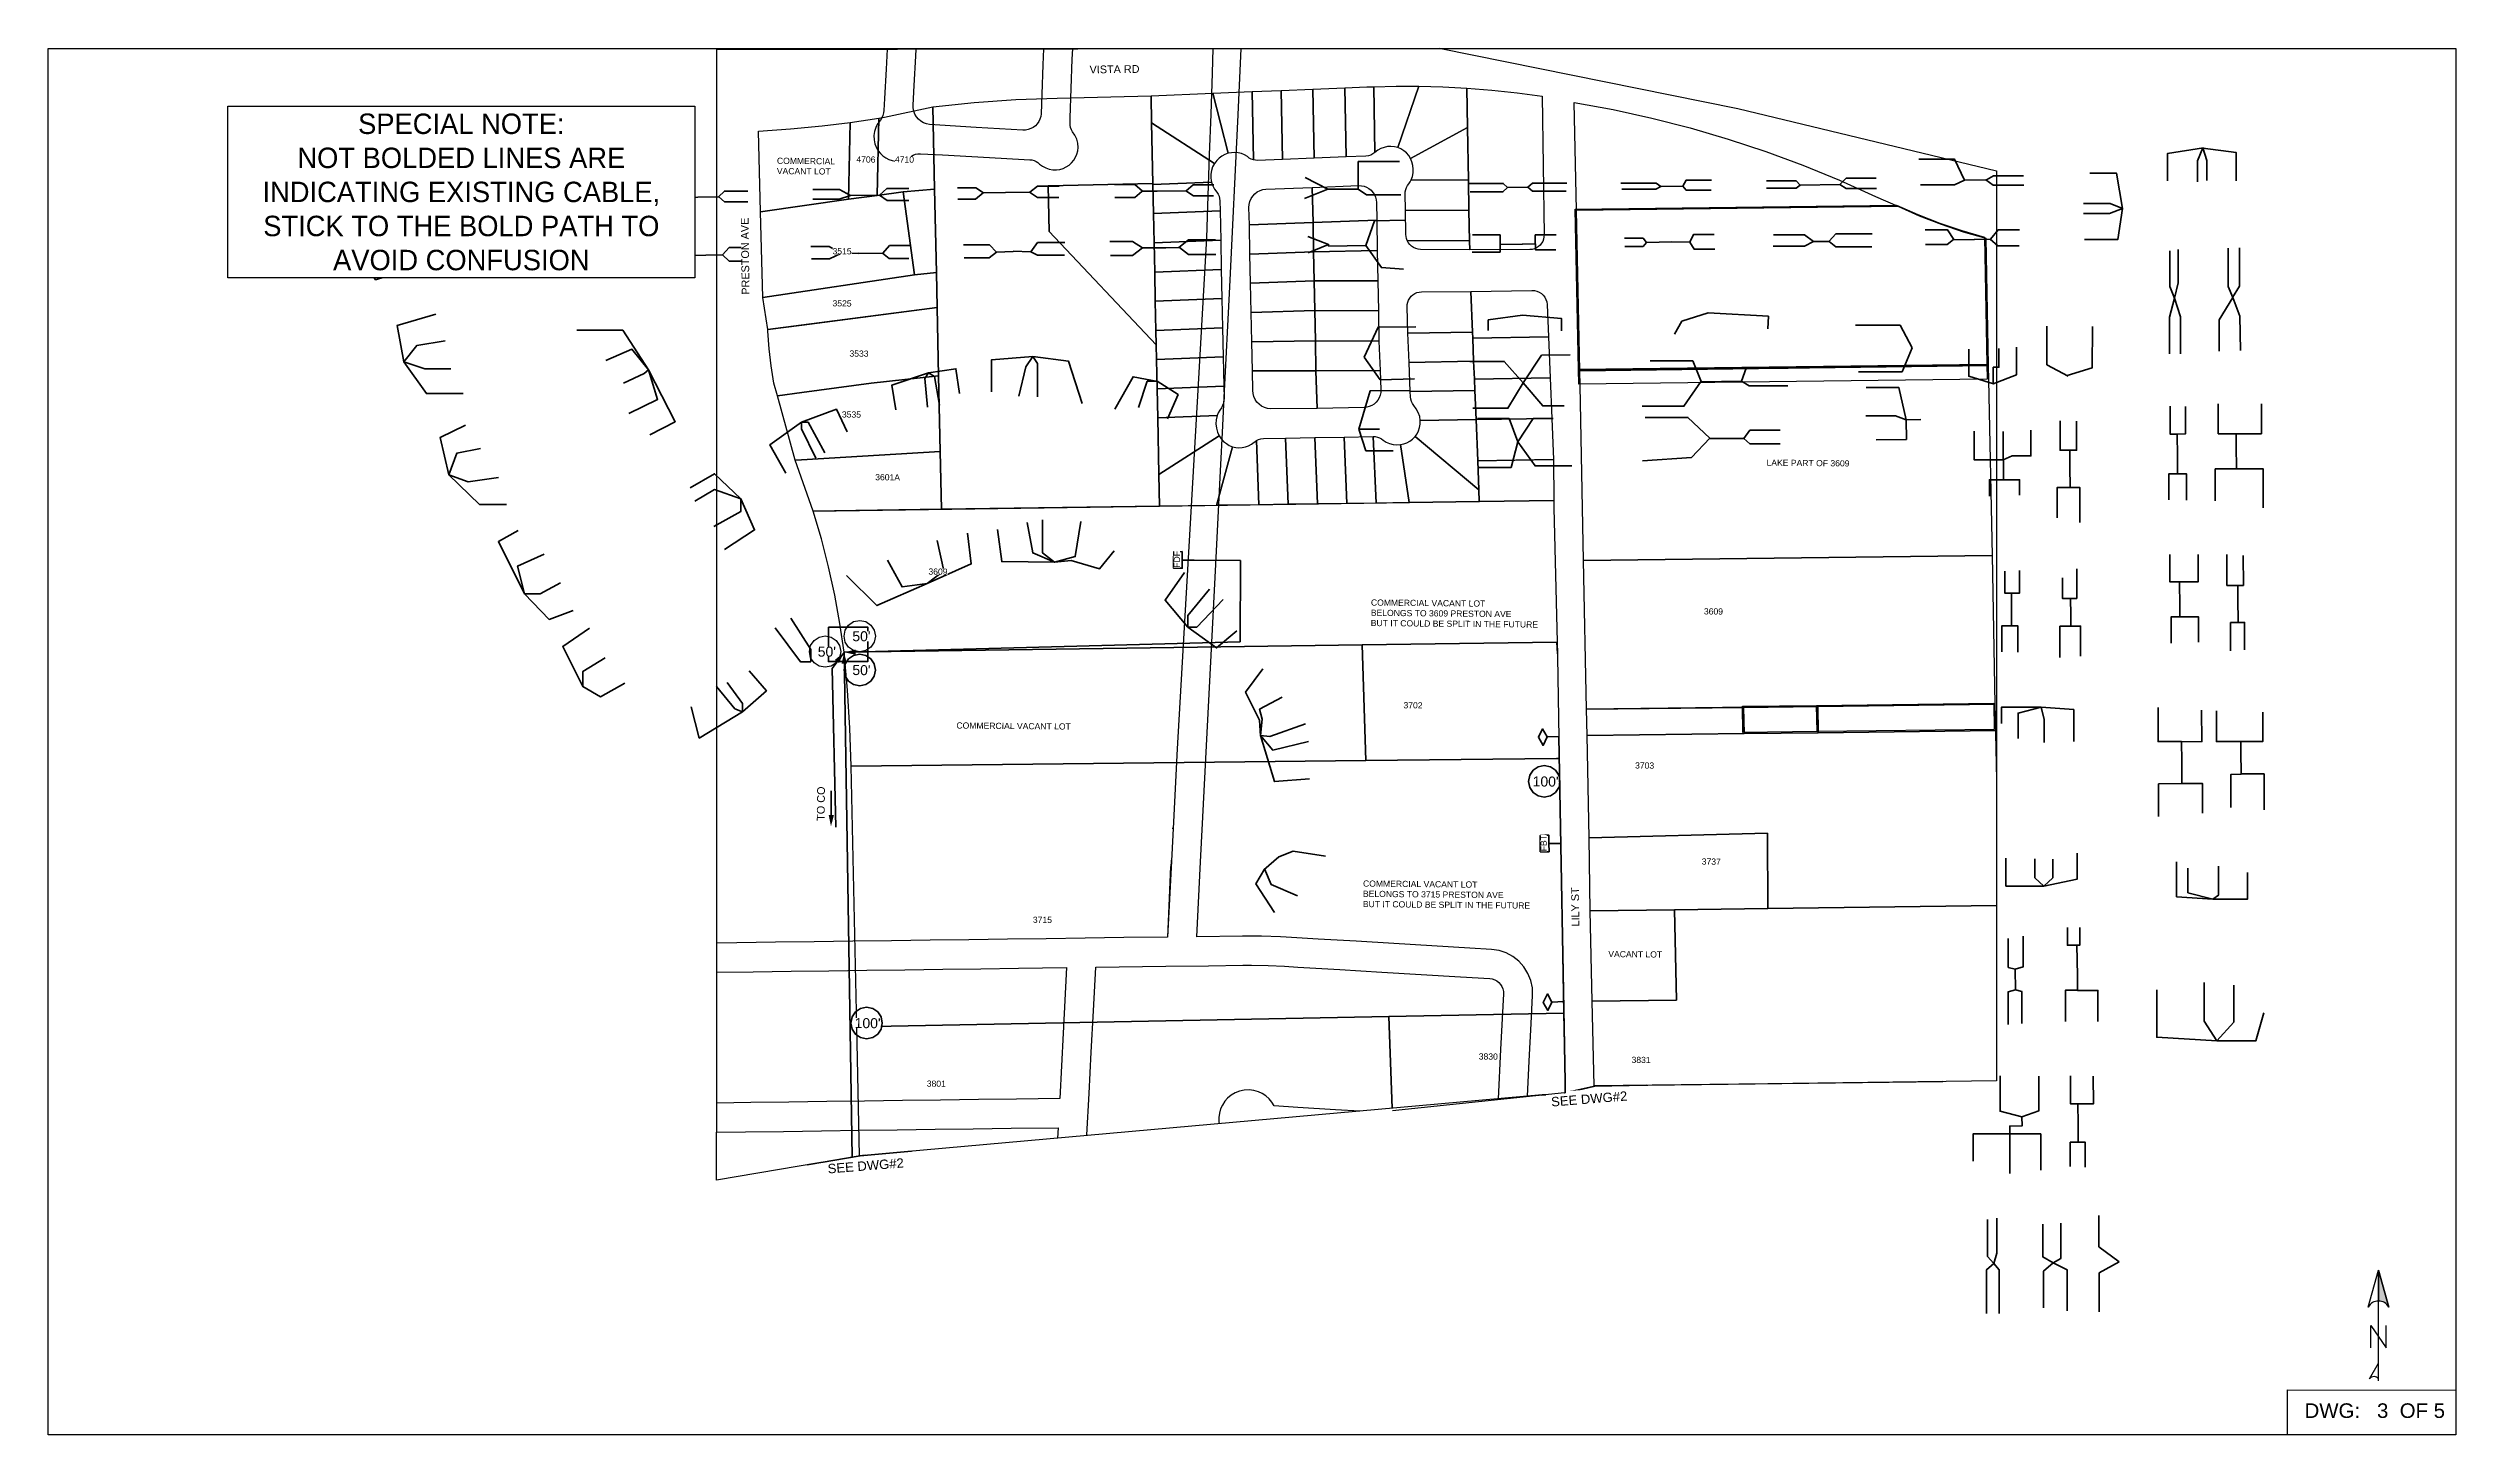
# Paper-space layout 'FIELD 3' of a CAD drawing. Header units: millimetres, sheet in inches. Extents: x 0 to 16.5, y 0 to 9.5.
# The model-space entities are those that its viewports show. They can reach past a viewport. Long polylines and large blocks are cut down to what shows.
import ezdxf
from ezdxf.enums import TextEntityAlignment as Align
from ezdxf.lldxf.tags import DXFTag

# ---------------------------------------------------------------- set-up
doc = ezdxf.new("R2010")
doc.units = ezdxf.units.MM
doc.header["$MEASUREMENT"] = 0
doc.linetypes.add('DASHED', pattern=[1.7999999999999998, 1.2, -0.6])
doc.layers.get('0').update_dxf_attribs({"linetype": 'CONTINUOUS'})
for name, color, linetype, lineweight in [('A-Drop', 4, 'DASHED', 30), ('BURIED CABLE', 80, 'CONTINUOUS', 40), ('EDGE OF PAVEMENT', 7, 'EOP', 15), ('PP B FST', 3, 'CONTINUOUS', 30)]:
    doc.layers.add(name, color=color, linetype=linetype, lineweight=lineweight)
for name, color, linetype in [('A-StreetName', 104, 'CONTINUOUS'), ('A-Title Block', 7, 'CONTINUOUS'), ('ADDRESS', 7, 'CONTINUOUS'), ('Cable_12F_LT', 170, '12F'), ('Lot_Line', 7, 'CONTINUOUS'), ('Road', 8, 'CONTINUOUS')]:
    doc.layers.add(name, color=color, linetype=linetype)
doc.styles.add('ARIAL', font='arial.ttf')
doc.styles.add('AUDIT_D_221110082537-30', font='arial.ttf')
doc.styles.get("Standard").update_dxf_attribs({"font": 'arial.ttf'})
tags = doc.linetypes.add('12F', pattern='A,1.08,-0.018,["12F",Standard,S=0.05400000000000001,R=0,X=0,Y=-0.027],-0.15', length=1.248).pattern_tags.tags
tags[6] = DXFTag(74, 10)
tags = doc.linetypes.add('EOP', pattern='A,96.411295,-0.622657,["EOP",Standard,S=5,R=0,X=0,Y=-2.467181],-16.110442', length=113.144394).pattern_tags.tags
tags[6] = DXFTag(74, 10)

psp = doc.layouts.new('FIELD 3')

# ---------------------------------------------------------------- texts
at = {"insert": (15.94447009830679, 0.215780733202417), "char_height": 0.1, "attachment_point": 2}
psp.add_mtext_dynamic_manual_height_columns('DWG:   3  OF 5', width=1.693519999006373, gutter_width=1, heights=[0], dxfattribs=at)

msp = doc.modelspace()

# ---------------------------------------------------------------- texts
at = {"layer": 'A-StreetName', "color": 0, "ltscale": 0.5, "insert": (492501.2609701075, 765268.2294596708), "char_height": 13.27088554351275, "width": 136.0009064622515, "attachment_point": 1, "rotation": 0.681284847755542, "line_spacing_factor": 0.5, "style": 'AUDIT_D_221110082537-30', "bg_fill": 3, "box_fill_scale": 1, "bg_fill_color": 256, "bg_fill_transparency": 0}
msp.add_mtext('VISTA RD', dxfattribs=at)

# ---------------------------------------------------------------- blocks, each defined once
blk = doc.blocks.new('*U178')
at = {"linetype": 'ByBlock', "lineweight": -2}
blk.add_hatch(color=0, dxfattribs=at).paths.add_polyline_path([(-4.762002903708864e-17, 6.446574598612207), (-4.762002903708864e-17, 3.447091990787486, -0.2691426359079254), (1.002800493117487, 2.865144266049755)])
at = {"color": 0, "linetype": 'ByBlock', "lineweight": -2}
for points in [[(1.002800493117487, 2.865144266049756, 0.580322535471221), (-1.002800493117487, 2.865144266049756), (-4.762002903708864e-17, 6.44657459861221), (1.002800493117487, 2.865144266049756), (-4.762002903708864e-17, 6.44657459861221), (-4.762002903708864e-17, 3.438173119259749)], [(7.166556345196061e-17, -4.082830579121404, 0.4999999999999977), (-0.8595432798149891, -4.082830579121404), (-4.762002903708864e-17, -2.578629839445173)]]:
    blk.add_lwpolyline(points, format="xyb", dxfattribs=at)
for points in [[(-4.762002903708864e-17, -4.29771639907515), (-4.762002903708864e-17, 6.44657459861221)], [(-0.7521003698380915, -1.074429099768702), (-0.7521003698380915, 1.074429099768702), (0.752100369838091, -1.074429099768702), (0.752100369838091, 1.074429099768702)]]:
    blk.add_lwpolyline(points, dxfattribs=at)
blk = doc.blocks.new('B_FST')
at = {"layer": 'BURIED CABLE', "color": 18, "true_color": 0x000000}
blk.add_line((0, 18.19430589172975), (0, 0), dxfattribs=at)
blk.add_lwpolyline([(0, 18.19430589172975), (-12.70291998510584, 24.76019614065444), (0, 31.53035103350521), (12.70291998510584, 24.76019614065444)], close=True, dxfattribs=at)
blk.add_attdef('COUNT', (-22.93746716545851, 36.24369123166269), '', height=9.650081085311601)
blk.add_attdef('S', text='', height=5.484727165301501).set_placement((-0.006293887337335491, 25.04281333677352), align=Align.MIDDLE_CENTER)

# ---------------------------------------------------------------- hatches: boundary and pattern name
at = {"layer": 'Road', "lineweight": 158, "ltscale": 50}
h = msp.add_hatch(color=0, dxfattribs=at)
h.dxf.hatch_style = 1
h.paths.add_polyline_path([(492058.3146982717, 763965.102726827), (492063.355468953, 763984.6608226643), (492054.3853435646, 763984.8055654176)])

# ---------------------------------------------------------------- linework, layer by layer
at = {"layer": 'BURIED CABLE', "color": 18, "true_color": 0x000000}
for p, q in [((492660.0891319754, 764421.3119060907), (492680.3894025907, 764420.9592426969)), ((493288.3992295004, 763935.7308087493), (493308.7025006658, 763935.7811923852))]:
    msp.add_line(p, q, dxfattribs=at)
at = {"layer": 'BURIED CABLE', "color": 18, "lineweight": 60, "true_color": 0x000000}
for points in [[(492660.0891319754, 764421.3119060907), (492660.1194571164, 764407.2823419729), (492652.517026473, 764407.2659091902), (492644.8755860757, 764407.6625538741), (492645.2094588004, 764421.5704009719), (492645.5268763, 764435.4881684787), (492653.0094722853, 764435.6124385754), (492659.8568235835, 764435.8472090666)], [(493288.3992295004, 763935.7308087493), (493288.7080473775, 763921.7046111011), (493281.1074409783, 763921.5372668791), (493273.459632575, 763921.7821443514), (493273.517356985, 763935.6938785994), (493273.5584324839, 763949.6152046514), (493281.0370871762, 763949.8879861189), (493287.8784288286, 763950.2586360627)]]:
    msp.add_lwpolyline(points, close=True, dxfattribs=at)
at = {"layer": 'BURIED CABLE', "color": 1, "linetype": 'ByBlock', "lineweight": 60, "ltscale": 30}
for points in [[(492759.9086726784, 764420.6233048313), (492680.3894025907, 764420.9592426969)], [(492080.9302326908, 764263.3762409667), (492134.6368293577, 764264.7455981998)], [(492095.8966539899, 763325.4176962485), (492080.9302326908, 764263.3762409667)], [(492058.8481652439, 763984.7989386413), (492058.8481652439, 764025.9953682907)], [(493318.0347697731, 763429.1718964572), (493315.8798117926, 763527.3431305573)]]:
    msp.add_lwpolyline(points, dxfattribs=at)
msp.add_lwpolyline([(492053.8152634967, 764306.5885920705), (492121.3021150166, 764306.5885920705), (492121.3021150166, 764247.5021537173), (492053.8152634967, 764247.5021537173)], close=True, dxfattribs=at)
at = {"layer": 'BURIED CABLE', "color": 1, "linetype": 'ByBlock', "lineweight": 30, "ltscale": 30}
msp.add_circle((492107.5952907196, 764290.9985312612), 26.96159928831446, dxfattribs=at)
at = {"layer": 'BURIED CABLE', "color": 1, "linetype": 'ByBlock', "lineweight": 60, "ltscale": 30}
for centre in [(492107.5952907196, 764232.981797449), (492119.2879965395, 763628.2661393597)]:
    msp.add_circle(centre, 26.96159928831446, dxfattribs=at)
at = {"layer": 'BURIED CABLE', "color": 5, "linetype": 'ByBlock', "lineweight": 60, "ltscale": 30}
msp.add_circle((493280.3045958388, 764042.1860722371), 26.96159928831446, dxfattribs=at)
at = {"layer": 'Cable_12F_LT', "linetype": 'ByBlock', "lineweight": 60, "ltscale": 30}
for points in [[(492759.5360262394, 764281.1432981882), (492759.9086726784, 764420.6233048313)], [(492134.6368293577, 764264.7455981998), (492759.5360262394, 764281.1432981882)], [(493305.5024038288, 764118.998269431), (493305.5024038288, 764118.998269431)]]:
    msp.add_lwpolyline(points, dxfattribs=at)
at = {"layer": 'EDGE OF PAVEMENT', "linetype": 'ByBlock', "lineweight": -2}
for points in [[(492756.017719197, 765183.7247025357), (492768.6439976144, 765470.599072983)], [(492155.4650110542, 765311.96349378), (492152.8299702386, 765262.0115942962)], [(492203.7101923945, 765284.3700153363), (492206.3471913298, 765334.321713046)], [(492423.9456885764, 765321.0389746549), (492421.1043624266, 765269.3764439976)], [(492471.5824177032, 765279.081182812), (492473.6906844963, 765324.3306914247)], [(492201.0751852061, 765234.4184421884), (492203.7101923945, 765284.3700153363)], [(492469.917766356, 765229.0850293944), (492471.5824177032, 765279.081182812)], [(492712.9964022242, 765310.7158503592), (492711.1535102783, 765255.2834911806)], [(492712.9964022242, 765310.7158503592), (492711.1535102783, 765255.2834911806)], [(492152.8299702386, 765262.0115942962), (492150.1930385607, 765212.0605492883)], [(492199.2582403618, 765200.8109343989), (492201.0751852061, 765234.4184421884)], [(492421.1043624266, 765269.3764439976), (492419.328085303, 765219.2252336568)], [(492468.2530477514, 765179.088223275), (492469.917766356, 765229.0850293944)], [(492711.1535102783, 765255.2834911806), (492708.8236566084, 765185.2863019439)], [(492711.1535102783, 765255.2834911806), (492708.8236566084, 765185.2863019439)], [(492149.1088448156, 765191.5014254462), (492148.5520308197, 765187.1269276219), (492147.3855316918, 765182.8742163887), (492145.632534797, 765178.8278260313), (492143.3278857493, 765175.0681896383), (492140.5173957602, 765171.6700402785)], [(492150.1930385607, 765212.0605492883), (492149.1088448156, 765191.5014254462)], [(492199.3754201911, 765195.7354542796), (492199.2582403618, 765200.8109343989)], [(492227.1614993047, 765167.4697927802), (492221.8898821807, 765168.4748636535), (492216.8699982968, 765170.372462229), (492212.2517420661, 765173.1059259567), (492208.1730152461, 765176.5936332373), (492204.7556091722, 765180.7314406636), (492202.1015680529, 765185.395792741), (492200.2901419158, 765190.4474112833), (492199.3754201911, 765195.7354542796)], [(492419.328085303, 765219.2252336568), (492418.2066547255, 765185.6713885323)], [(492135.1464245274, 765162.5462257426), (492132.9497942677, 765155.678750904), (492131.9588524203, 765148.5369423499), (492132.2027424754, 765141.3308398816), (492133.674291654, 765134.2723741718), (492136.3302218587, 765127.5691339175)], [(492140.5173957602, 765171.6700402785), (492137.5363359697, 765167.2821304519), (492135.1464245274, 765162.5462257426)], [(492306.8609184889, 765162.2710815034), (492227.1614993047, 765167.4697927802)], [(492387.1301129432, 765157.8774578876), (492306.8609184889, 765162.2710815034)], [(492418.2066547255, 765185.6713885323), (492417.6104028837, 765181.076549952), (492416.2975676185, 765176.6330691763), (492414.3009514366, 765172.451971036), (492411.6704417998, 765168.6377244665), (492408.4717646324, 765165.2856322513), (492404.7848420977, 765162.4794497815), (492400.7017956569, 765160.2892923426), (492396.3246443279, 765158.7698832197), (492391.7627556332, 765157.9591863777), (492387.1301129432, 765157.8774578876)], [(492467.949111871, 765170.0092386001), (492468.2530477514, 765179.088223275)], [(492472.2312604582, 765155.0882028876), (492470.3003643654, 765158.5224656521), (492468.9233381595, 765162.2138501201), (492468.1332608917, 765166.0736815109), (492467.949111871, 765170.0092386001)], [(492481.6368313464, 765128.2666821383), (492481.0904035962, 765135.4888892814), (492479.2983462918, 765142.5065377427), (492476.3150931525, 765149.1064665314), (492472.2312604582, 765155.0882028876)], [(492708.8236566084, 765185.2863019439), (492706.4917538411, 765115.2916325835)], [(492708.8236566084, 765185.2863019439), (492706.4917538411, 765115.2916325835)], [(492741.6686181577, 764889.2309018144), (492756.017719197, 765183.7247025357)], [(492136.3302218587, 765127.5691339175), (492139.3084940584, 765122.3845180792), (492143.0034855888, 765117.6837325831), (492147.3379095109, 765113.565102236), (492152.2211040866, 765110.1147750884), (492157.5509291197, 765107.4049205169)], [(492157.5509291197, 765107.4049205169), (492162.8897870083, 765105.7063487595), (492168.4188682339, 765104.8020200734), (492174.0206797676, 765104.71115145), (492179.576183063, 765105.435673851), (492184.9673236217, 765106.9601911661), (492190.0795396565, 765109.2523073896)], [(492190.0795396565, 765109.2523073896), (492199.0028623604, 765114.8602841133)], [(492199.0028623604, 765114.8602841133), (492202.97187126, 765116.4156634886), (492207.1476200481, 765117.2731940715), (492211.4083825188, 765117.4078782056)], [(492211.4083825188, 765117.4078782056), (492249.2762273489, 765115.3353079589)], [(492249.2762273489, 765115.3353079589), (492299.4417794388, 765112.5875507018)], [(492299.4417794388, 765112.5875507018), (492349.6069417398, 765109.829609177)], [(492349.6069417398, 765109.829609177), (492398.9623134714, 765107.1316950978)], [(492398.9623134714, 765107.1316950978), (492402.6545349373, 765106.6508320099), (492406.2401728633, 765105.6473733272), (492409.645654487, 765104.1419087556), (492412.8011036253, 765102.1653285275), (492415.6417744466, 765099.758189573)], [(492470.642545635, 765101.6808061725), (492474.4011371813, 765106.2104060537), (492477.4393248588, 765111.2516064201), (492479.6886424227, 765116.6908026843), (492481.0984009942, 765122.4054213313), (492481.6368313464, 765128.2666821383)], [(492706.4917538411, 765115.2916325835), (492704.1598174601, 765045.2966368707)], [(492706.4917538411, 765115.2916325835), (492704.1598174601, 765045.2966368707)], [(492415.6417744466, 765099.758189573), (492420.6919613755, 765096.0346912475), (492426.2510966029, 765093.1252508662), (492432.1890274364, 765091.097985414), (492438.366732669, 765090.0003580349), (492444.6395773994, 765089.8580668194)], [(492444.6395773994, 765089.8580668194), (492450.4326451747, 765090.609329711), (492456.0501886238, 765092.2115892962), (492461.3679179536, 765094.629395113), (492466.2681768449, 765097.8092524959), (492470.642545635, 765101.6808061725)], [(492704.1598174601, 765045.2966368707), (492701.7623395876, 764973.2796685644)], [(492704.1598174601, 765045.2966368707), (492701.7623395876, 764973.2796685644)], [(492701.7623395876, 764973.2796685644), (492686.7862204456, 764712.4222546556)], [(492732.0426939594, 764700.0271561521), (492741.6686181577, 764889.2309018144)], [(492686.7862204456, 764712.4222546556), (492676.529966132, 764533.7773621985)], [(492728.991512681, 764640.0642174482), (492732.0426939594, 764700.0271561521)], [(492726.1960051804, 764585.1142613161), (492728.991512681, 764640.0642174482)], [(492716.9164186537, 764402.734765311), (492726.1960051804, 764585.1142613161)], [(492676.529966132, 764533.7773621985), (492651.4997819432, 764097.7895679229)], [(492710.1380792523, 764269.501681258), (492716.9164186537, 764402.734765311)], [(492702.2620857331, 764114.698641082), (492710.1380792523, 764269.501681258)], [(492702.2620857331, 764114.698641082), (492710.1380792523, 764269.501681258)], [(492651.4997819432, 764097.7895679229), (492644.4654706243, 763961.7843329522)], [(492694.8937642594, 763969.8826961545), (492702.2620857331, 764114.698641082)], [(492694.8937642594, 763969.8826961545), (492702.2620857331, 764114.698641082)], [(492644.4654706243, 763961.7843329522), (492640.9899328162, 763894.71692084)], [(492644.4654706243, 763961.7843329522), (492642.9263486365, 763961.737783087)], [(492691.5672666092, 763904.4985021459), (492694.8937642594, 763969.8826961545)], [(492639.999602629, 763896.593733693), (492634.7627071101, 763775.5189609061)], [(492640.9899328162, 763894.71692084), (492634.7627071101, 763775.5189609061)], [(492640.9899328162, 763894.71692084), (492641.6577017036, 763907.4995690889)], [(492684.8645659643, 763776.1828344343), (492691.5672666092, 763904.4985021459)], [(491897.0204649569, 763765.7445664316), (491830.7458547911, 763764.8662443177)], [(491963.2956942104, 763766.6224949356), (491897.0204649569, 763765.7445664316)], [(492029.5705634828, 763767.5001307025), (491963.2956942104, 763766.6224949356)], [(492095.8451736634, 763768.3784528149), (492029.5705634828, 763767.5001307025)], [(492162.12011018, 763769.2567413001), (492095.8451736634, 763768.3784528149)], [(492228.3946867319, 763770.1347370617), (492162.12011018, 763769.2567413001)], [(492294.6692968976, 763771.0130591755), (492228.3946867319, 763770.1347370617)], [(492360.9441997987, 763771.8910212934), (492294.6692968976, 763771.0130591755)], [(492427.2188099645, 763772.7693434071), (492360.9441997987, 763771.8910212934)], [(492493.4937128673, 763773.64730554), (492427.2188099645, 763772.7693434071)], [(492559.7689757494, 763774.5255603946), (492493.4937128673, 763773.64730554)], [(492634.7627071101, 763775.5189609061), (492559.7689757494, 763774.5255603946)], [(492763.2072556701, 763777.2206602676), (492684.8645659643, 763776.1828344343)], [(492828.1848567763, 763776.0201960754), (492795.7055728861, 763777.1355371894), (492763.2072556701, 763777.2206602676)], [(492838.2993467423, 763775.4621269546), (492828.1848567763, 763776.0201960754)], [(492893.0703736697, 763772.1688879809), (492838.2993467423, 763775.4621269546)], [(492957.9530297798, 763768.2674121417), (492893.0703736697, 763772.1688879809)], [(493022.835393168, 763764.3662962819), (492957.9530297798, 763768.2674121417)], [(493087.7177229124, 763760.4648540727), (493022.835393168, 763764.3662962819)], [(493152.6003790225, 763756.5633782335), (493087.7177229124, 763760.4648540727)], [(493189.9824833549, 763754.3155935743), (493152.6003790225, 763756.5633782335)], [(493260.3810726297, 763675.5391347213), (493259.9305785984, 763688.5395836603), (493257.2404775977, 763701.2666404332), (493252.3916975143, 763713.3374295197), (493245.530107045, 763724.3888182889), (493236.8621274442, 763734.0883413262), (493226.6485226294, 763742.1442021842), (493215.1965544684, 763748.3140516736), (493202.8507392417, 763752.4122785935), (493189.9824833549, 763754.3155935743)], [(491794.8264911681, 763714.378359105), (491859.8209479921, 763715.2395154752)], [(491859.8209479921, 763715.2395154752), (491924.8153711726, 763716.100345496)], [(491924.8153711726, 763716.100345496), (491989.8094680023, 763716.9612091455)], [(491989.8094680023, 763716.9612091455), (492054.803924828, 763717.8223655304)], [(492054.803924828, 763717.8223655304), (492119.7983480083, 763718.6831955513)], [(492119.7983480083, 763718.6831955513), (492184.7927711889, 763719.5440255721)], [(492184.7927711889, 763719.5440255721), (492249.786575298, 763720.4052492159)], [(492249.786575298, 763720.4052492159), (492314.7809984934, 763721.2660792352)], [(492314.7809984934, 763721.2660792352), (492379.7758152837, 763722.1275283437)], [(492379.7758152837, 763722.1275283437), (492461.7983722905, 763723.2139402074)], [(492461.7983722905, 763723.2139402074), (492455.9430271803, 763611.126520687)], [(492507.9887773294, 763648.9792053783), (492511.9008838462, 763723.8777464781)], [(492511.9008838462, 763723.8777464781), (492632.1511447462, 763725.4716326831)], [(492632.1511447462, 763725.4716326831), (492704.8852518896, 763726.4359982167)], [(492704.8852518896, 763726.4359982167), (492763.870121887, 763727.2178513826)], [(492763.870121887, 763727.2178513826), (492778.7599293672, 763727.3016336662)], [(492778.7599293672, 763727.3016336662), (492807.0453062925, 763726.8341439861), (492835.3052142736, 763725.5462405243)], [(492835.3052142736, 763725.5462405243), (492857.8542200633, 763724.1907058388)], [(492857.8542200633, 763724.1907058388), (492929.9847303405, 763719.8543864804)], [(492929.9847303405, 763719.8543864804), (493002.1149479121, 763715.5184271149)], [(493002.1149479121, 763715.5184271149), (493069.4931769223, 763711.4679765926)], [(493069.4931769223, 763711.4679765926), (493136.8720586472, 763707.4174587964)], [(493136.8720586472, 763707.4174587964), (493186.9816755035, 763704.4053423237)], [(493186.9816755035, 763704.4053423237), (493191.2711009367, 763703.7710001504), (493195.3863967006, 763702.4050201664), (493199.2037606713, 763700.3484957062), (493202.6083535277, 763697.6632940334), (493205.4977535126, 763694.4301951694), (493207.7850376252, 763690.746461747), (493209.4013965633, 763686.7229130245), (493210.2982047404, 763682.4805910615), (493210.4484831094, 763678.1471193641)], [(493210.4484831094, 763678.1471193641), (493205.4837958771, 763583.1050690025)], [(493257.8828869367, 763627.7443418085), (493260.3810726297, 763675.5391347213)], [(492504.2962144311, 763578.2949164433), (492507.9887773294, 763648.9792053783)], [(493254.4925866012, 763562.8324289712), (493257.8828869367, 763627.7443418085)], [(492455.9430271803, 763611.126520687), (492450.0884020454, 763499.0396866238)], [(493205.4837958771, 763583.1050690025), (493199.2237533026, 763463.2653616543)], [(492500.6042706203, 763507.6102338985), (492504.2962144311, 763578.2949164433)], [(493251.1023198957, 763497.920842499), (493254.4925866012, 763562.8324289712)], [(492245.9087782513, 763496.3358846897), (492180.9147486791, 763495.4756737417)], [(492310.9022223646, 763497.1968155982), (492245.9087782513, 763496.3358846897)], [(492375.8959592147, 763498.0573865257), (492310.9022223646, 763497.1968155982)], [(492450.0884020454, 763499.0396866238), (492375.8959592147, 763498.0573865257)], [(492496.9117749809, 763436.92659768), (492500.6042706203, 763507.6102338985)], [(492743.6739179288, 763504.5836380554), (492737.9055999444, 763499.7811671613), (492732.9211733356, 763494.1693305238), (492728.8329620998, 763487.8745908192), (492725.7330940306, 763481.0387999355), (492723.691424621, 763473.8160023422), (492722.753962867, 763466.3689637013)], [(492790.5146181021, 763510.5809982968), (492782.6513612632, 763512.8634522503), (492774.5210243019, 763513.8319691909), (492766.3416311578, 763513.4605772705), (492758.3325212653, 763511.7592357745), (492750.7084677252, 763508.7735680458), (492743.6739179288, 763504.5836380554)], [(492817.4149763694, 763486.2219700484), (492813.6134814413, 763492.5951273169), (492808.9105867873, 763498.3354477901), (492803.4098839291, 763503.3164883748), (492797.2325378562, 763507.4285307821), (492790.5146181021, 763510.5809982968)], [(493247.7114341175, 763433.0096496355), (493251.1023198957, 763497.920842499)], [(491855.9470435122, 763491.1727182295), (491842.8082084066, 763490.998878146)], [(491920.9404539966, 763492.0333227874), (491855.9470435122, 763491.1727182295)], [(491985.933864496, 763492.8939273435), (491920.9404539966, 763492.0333227874)], [(492050.927927697, 763493.7544646424), (491985.933864496, 763492.8939273435)], [(492115.9213045511, 763494.6147428346), (492050.927927697, 763493.7544646424)], [(492180.9147486791, 763495.4756737417), (492115.9213045511, 763494.6147428346)], [(492722.753962867, 763466.3689637013), (492722.9382535025, 763458.9017341452), (492724.232894914, 763451.5452822889), (492726.6089944168, 763444.4637830529), (492730.0135242808, 763437.8152751977), (492734.370505159, 763431.7481343625), (492739.5827017272, 763426.3977617385)], [(492857.9514188847, 763483.7847034555), (492817.4149763694, 763486.2219700484)], [(492922.8341086087, 763479.8835539685), (492857.9514188847, 763483.7847034555)], [(492987.7167983477, 763475.9824044801), (492922.8341086087, 763479.8835539685)], [(493055.0946001191, 763471.9310085191), (492987.7167983477, 763475.9824044801)], [(493122.4727954989, 763467.8802316311), (493055.0946001191, 763471.9310085191)], [(493199.2237533026, 763463.2653616543), (493122.4727954989, 763467.8802316311)], [(491846.7800020986, 763441.0489072102), (491911.7743580215, 763441.9090845296)], [(491911.7743580215, 763441.9090845296), (491976.7681285004, 763442.7699818079)], [(491976.7681285004, 763442.7699818079), (492041.7621917013, 763443.6305191068)], [(492041.7621917013, 763443.6305191068), (492106.7558949211, 763444.4907636686)], [(492106.7558949211, 763444.4907636686), (492171.7502508441, 763445.3509409878)], [(492171.7502508441, 763445.3509409878), (492236.7443140599, 763446.211478285)], [(492236.7443140599, 763446.211478285), (492301.7380172648, 763447.0717228485)], [(492301.7380172648, 763447.0717228485), (492366.732046837, 763447.9319337961)], [(492366.732046837, 763447.9319337961), (492447.4747768396, 763449.0011463038)], [(492447.4747768396, 763449.0011463038), (492441.6204169185, 763336.9264882714)], [(492493.2195048045, 763366.2419487654), (492496.9117749809, 763436.92659768)], [(492739.5827017272, 763426.3977617385), (492746.3713716579, 763421.3535791427), (492753.913094422, 763417.5257553172), (492761.9920856052, 763415.0238122819), (492770.377188425, 763413.9193358459), (492778.8284876046, 763414.2439273829), (492787.1041738531, 763415.9882996514)], [(492787.1041738531, 763415.9882996514), (492795.1612574439, 763419.1993494914), (492802.5421942176, 763423.7544794998), (492809.0248787923, 763429.516617799), (492814.4142357755, 763436.3123714991)], [(492814.4142357755, 763436.3123714991), (492854.951330994, 763433.8750376636)], [(492854.951330994, 763433.8750376636), (492919.8343807122, 763429.9741808971)], [(492919.8343807122, 763429.9741808971), (492984.717363188, 763426.0726714277)], [(492984.717363188, 763426.0726714277), (493052.0961776556, 763422.0215009298)], [(493052.0961776556, 763422.0215009298), (493119.4746993847, 763417.9706903981)], [(493119.4746993847, 763417.9706903981), (493196.6157350163, 763413.3324457847)], [(493244.3214937613, 763368.09802952), (493247.7114341175, 763433.0096496355)], [(493196.6157350163, 763413.3324457847), (493190.3554333635, 763293.4934247656)], [(492489.5275946225, 763295.5575925714), (492493.2195048045, 763366.2419487654)], [(493240.930607983, 763303.1868366564), (493244.3214937613, 763368.09802952)]]:
    msp.add_lwpolyline(points, dxfattribs=at)
at = {"layer": 'Lot_Line'}
for points in [[(492940.7727853485, 765111.890687302), (492886.2131989358, 765109.7876215394), (492883.8986540461, 765227.983818968), (492938.4898068969, 765230.213649242)], [(492990.3232858841, 765119.5825494432), (492986.8823608761, 765116.9983110381), (492983.0513274406, 765115.0383529102), (492978.9422953455, 765113.76003046), (492974.6755095962, 765113.2007519819), (492940.7727853485, 765111.890687302), (492938.4898068969, 765230.213649242), (492976.2298581164, 765231.7540371171), (492988.1912751273, 765232.1989664168)], [(493029.3867849403, 765127.8180919144), (493023.5928750467, 765129.2521314666), (493017.6496482452, 765129.8034176712), (493011.6908216559, 765129.4595470953), (493005.8504633803, 765128.2282565092), (493000.2599760914, 765126.1372488172), (492995.045140597, 765123.2335697624), (492990.3232858841, 765119.5825494432), (492988.1912751273, 765232.1989664168), (493026.7435820971, 765233.0120057364), (493065.3042534423, 765232.8853920888)], [(493147.41778056, 765229.4576354427), (493148.6802197116, 765162.3836866127), (493051.2047141865, 765109.4675098751), (493048.0535666738, 765114.3759655819), (493044.2025713466, 765118.7568904917), (493039.7386660058, 765122.5113834237), (493034.7626251485, 765125.5546851603), (493029.3867849403, 765127.8180919144), (493065.3042534423, 765232.8853920888), (493106.3833980914, 765231.7076633375)], [(493152.6240760479, 764952.8004854971), (493152.3326106034, 764968.3189843629), (493151.355678159, 765020.2130021998), (493150.3818057438, 765071.9405236564), (493148.6802197116, 765162.3836866127), (493147.41778056, 765229.4576354427), (493190.5978599048, 765226.1378408577), (493233.6716995931, 765221.6451108599), (493276.6074441701, 765215.9827680666), (493279.8776414529, 764978.6808045), (493279.7309665192, 764974.7777374681), (493278.9642256728, 764970.9479131566), (493277.5970126408, 764967.2892010458), (493275.6642659529, 764963.8950979187), (493273.2153761036, 764960.8523385972), (493270.3129233998, 764958.2386794585), (493267.0310787483, 764956.1209114178), (493263.4537082511, 764954.55315311), (493259.6722300427, 764953.575467911), (493255.7832781419, 764953.2128401373)], [(492137.5166502547, 765046.0218781733), (492140.088833263, 765178.3930141885), (492149.8189188474, 765180.0033550947), (492232.92181771, 765197.452657474), (492235.8792139547, 765056.9267347964), (492181.9820154192, 765052.01167468)], [(492621.3765115848, 764513.6660359704), (492247.4272901886, 764508.2580385068), (492245.3428475476, 764607.2834322512), (492242.6146556733, 764736.9113781732), (492240.1539521862, 764853.8222256041), (492238.8834842548, 764914.1865924083), (492235.8792139547, 765056.9267347964), (492232.92181771, 765197.452657474), (492303.7566391669, 765205.1589663655), (492374.8261929746, 765210.2655943279), (492446.0351015369, 765212.7656881053), (492606.5849830112, 765216.3653637376), (492607.5552096636, 765170.2859683665), (492609.7442942946, 765066.2784400472), (492430.2365256032, 765062.3771858946), (492431.8726854165, 764984.2839042072), (492615.5623184216, 764789.8796243783), (492616.0910898011, 764764.7754686504), (492617.1431553679, 764714.786238812), (492618.1952494009, 764664.7979928288), (492620.2319972606, 764568.0492044466)], [(492738.6552755443, 765118.0425318986), (492733.2100562181, 765116.1070737287), (492728.0942257769, 765113.4191952454), (492723.4111279534, 765110.0331936777), (492719.2553649485, 765106.0174688776), (492715.7108863898, 765101.4531415896), (492715.3243689155, 765100.8676196851), (492607.5552096636, 765170.2859683665), (492606.5849830112, 765216.3653637376), (492712.5977336181, 765220.9863125151)], [(492738.6552755443, 765118.0425318986), (492712.5977336181, 765220.9863125151), (492779.6773609205, 765223.7268930943), (492782.0293108368, 765106.8008118973), (492778.2949135845, 765108.1238982655), (492774.7987504267, 765109.9875300808), (492771.618544756, 765112.3502768448), (492766.6802840568, 765115.307410899), (492761.3612203184, 765117.5070975809), (492755.7767440651, 765118.9016174006), (492750.0480036191, 765119.4607179741), (492744.2992769344, 765119.1722703001)], [(492829.3058804201, 765225.7546920507), (492831.6514076451, 765107.676414063), (492788.6562675353, 765106.013023982), (492785.3158753318, 765106.1805157013), (492782.0293108368, 765106.8008118973), (492779.6773609205, 765223.7268930943)], [(492886.2131989358, 765109.7876215394), (492831.6514076451, 765107.676414063), (492829.3058804201, 765225.7546920507), (492883.8986540461, 765227.983818968)], [(493885.8005416313, 765027.3145101201), (493335.4441861543, 765020.4759962481), (493331.6776491791, 765205.2071088671), (493398.3634654909, 765192.9302748087), (493464.5885476673, 765178.3715234072), (493530.2748348853, 765161.5480153568), (493595.3449014091, 765142.4795808576), (493659.7220478546, 765121.1886962539), (493723.3303915969, 765097.7004575386), (493786.0949562139, 765072.0425507615), (493847.9417598629, 765044.245219414)], [(491937.5791689521, 765017.7213310953), (491934.0434640835, 765156.1151256621), (491988.8140194216, 765159.860864472), (492043.4557193715, 765165.164534695), (492090.9010939325, 765171.0441498131), (492088.3621189746, 765039.4010309862)], [(492137.5166502547, 765046.0218781733), (492088.3621189746, 765039.4010309862), (492090.9010939325, 765171.0441498131), (492140.088833263, 765178.3930141885)], [(492710.0339849453, 765068.8163359008), (492609.7776556271, 765064.7089084055), (492609.7442942946, 765066.2784400472), (492607.5552096636, 765170.2859683665), (492715.3243689155, 765100.8676196851), (492712.1709283894, 765094.9837730452), (492710.0217156152, 765088.6635892754), (492708.9345490557, 765082.0770949657), (492708.9386758392, 765075.4014810312)], [(493150.3818057438, 765071.9405236564), (493052.1596098706, 765072.4553247277), (493054.3729234076, 765078.4429470701), (493055.6544396141, 765084.6965935535), (493055.9746283826, 765091.0721607652), (493055.32611157, 765097.4227358635), (493053.7238330152, 765103.6019818976), (493051.2047141865, 765109.4675098751), (493148.6802197116, 765162.3836866127)], [(492431.8726854165, 764984.2839042072), (492430.2365256032, 765062.3771858946), (492609.7442942946, 765066.2784400472), (492609.7776556271, 765064.7089084055), (492610.8294027412, 765014.7200160124), (492611.8821336801, 764964.731095154), (492612.9338807942, 764914.7422027609), (492613.9866212365, 764864.7536098436), (492615.0386868038, 764814.7643800203), (492615.5623184216, 764789.8796243783)], [(492724.5451665645, 765036.924389085), (492724.9140780154, 765019.3407828059), (492610.8294027412, 765014.7200160124), (492609.7776556271, 765064.7089084055), (492710.0339849453, 765068.8163359008), (492712.2228221346, 765062.5379112039), (492715.4048822946, 765056.6997507019), (492719.4952096414, 765051.4577236992), (492721.6058676023, 765048.1701695956), (492723.1745861441, 765044.5921797777), (492724.1625091888, 765040.8123785838)], [(493151.355678159, 765020.2130021998), (493042.4518017347, 765020.7821595878), (493041.9333838553, 765048.5810353466), (493042.1995985221, 765052.3000519304), (493042.9848807767, 765055.9449506084), (493044.2737009011, 765059.4436499786), (493046.0405712288, 765062.7269598693), (493048.2505501873, 765065.7299496457), (493050.3687611932, 765068.9974990811), (493052.1596098706, 765072.4553247277), (493150.3818057438, 765071.9405236564)], [(491941.3148919403, 764871.0509177351), (491937.5791689521, 765017.7213310953), (492088.3621189746, 765039.4010309862), (492137.5166502547, 765046.0218781733), (492181.9820154192, 765052.01167468), (492201.3866559847, 764909.8899913196)], [(492235.8792139547, 765056.9267347964), (492238.8834842548, 764914.1865924083), (492201.3866559847, 764909.8899913196), (492181.9820154192, 765052.01167468)], [(492884.184660502, 764999.5979890563), (492775.0614817705, 764995.3781881777), (492774.4303254477, 765025.383670899), (492774.7699460982, 765030.6121551221), (492775.9980761553, 765035.7056888667), (492778.078583528, 765040.514418276), (492780.9502588326, 765044.8968685482), (492784.5286162001, 765048.7241061947), (492788.7083788835, 765051.8835323078), (492793.366576544, 765054.2821952696), (492798.3661630886, 765055.8495254315), (492803.5600486239, 765056.5394112901), (492882.9217014621, 765059.609301432)], [(492992.6741257682, 765033.8256442003), (492993.2829793035, 765003.3215831791), (492884.184660502, 764999.5979890563), (492882.9217014621, 765059.609301432), (492962.2817145772, 765062.6792390164), (492966.9433593446, 765062.4858608801), (492971.5150739398, 765061.5543284314), (492975.8807276299, 765059.9083044617), (492979.9294240425, 765057.5896012911), (492983.5583181577, 765054.6571186328), (492986.6752287772, 765051.1853474366), (492989.2009801102, 765047.2624776636), (492991.0714130002, 765042.9881580875), (492992.2390146957, 765038.4709650077)], [(494041.0274102245, 764754.3821460186), (493341.0464759292, 764745.6848109098), (493335.4441861543, 765020.4759962481), (493885.8005416313, 765027.3145101201), (493922.607205647, 765011.1263971338), (493960.105786362, 764996.612887482), (493998.2201391491, 764983.8034523019), (494036.8728689949, 764972.7241024344)], [(492725.9671950161, 764969.3311728762), (492611.8821336801, 764964.731095154), (492610.8294027412, 765014.7200160124), (492724.9140780154, 765019.3407828059)], [(492885.2358098232, 764949.588436058), (492776.1145892824, 764945.3682502913), (492775.0614817705, 764995.3781881777), (492884.184660502, 764999.5979890563)], [(492994.2571227445, 764951.5920845689), (492885.2358098232, 764949.588436058), (492884.184660502, 764999.5979890563), (492993.2829793035, 765003.3215831791)], [(493152.3326106034, 764968.3189843629), (493045.4985229723, 764968.8778173876), (493044.2958315707, 764972.2181506779), (493043.5365384843, 764975.6862578146), (493043.2334706869, 764979.2235509899), (493042.4518017347, 765020.7821595878), (493151.355678159, 765020.2130021998)], [(492727.018006922, 764919.321301424), (492612.9338807942, 764914.7422027609), (492611.8821336801, 764964.731095154), (492725.9671950161, 764969.3311728762)], [(492886.2889173504, 764899.578498186), (492777.1657386184, 764895.3586972927), (492776.1145892824, 764945.3682502913), (492885.2358098232, 764949.588436058)], [(492995.2306672186, 764899.8645726158), (492886.2889173504, 764899.578498186), (492885.2358098232, 764949.588436058), (492994.2571227445, 764951.5920845689)], [(493152.6240760479, 764952.8004854971), (493068.4728178128, 764953.2399999696), (493064.3012466499, 764953.6738483681), (493060.2572232456, 764954.7856510057), (493056.450155595, 764956.5453289048), (493052.9830410343, 764958.9052753068), (493049.9496797259, 764961.8016436491), (493047.4321369668, 764965.1560748758), (493045.4985229723, 764968.8778173876), (493152.3326106034, 764968.3189843629)], [(492238.8834842548, 764914.1865924083), (492240.1539521862, 764853.8222256041), (491950.2193005424, 764816.2515496103), (491941.3148919403, 764871.0509177351), (492201.3866559847, 764909.8899913196)], [(492728.0714518789, 764869.3116819905), (492613.9866212365, 764864.7536098436), (492612.9338807942, 764914.7422027609), (492727.018006922, 764919.321301424)], [(492887.3009816776, 764848.705871117), (492778.2188461456, 764845.3487594208), (492777.1657386184, 764895.3586972927), (492886.2889173504, 764899.578498186)], [(492996.2045396491, 764848.137051174), (492887.3009816776, 764848.705871117), (492886.2889173504, 764899.578498186), (492995.2306672186, 764899.8645726158)], [(492729.1225917115, 764819.3018010505), (492615.0386868038, 764814.7643800203), (492613.9866212365, 764864.7536098436), (492728.0714518789, 764869.3116819905)], [(493046.8036382497, 764809.803704346), (493045.5717193978, 764855.0855461203), (493045.7076176716, 764859.025236427), (493046.4707054265, 764862.8927065448), (493047.8414099067, 764866.5887581256), (493049.7845733418, 764870.018589595), (493052.2503547215, 764873.0942277781), (493055.1755081913, 764875.7367843473), (493058.4850052696, 764877.8784792693), (493062.0939592862, 764879.4643793156), (493065.9098026734, 764880.4538070748), (493069.8346612732, 764880.8213843015), (493154.5105966096, 764881.2502591736), (493157.3177873046, 764811.9125160183)], [(493285.230087849, 764859.1422515227), (493287.4770382115, 764803.7248002192), (493157.7497495554, 764801.2499149797), (493157.3177873046, 764811.9125160183), (493154.5105966096, 764881.2502591736), (493259.1225876728, 764883.2196708478), (493263.462552945, 764882.9244503267), (493267.6907656722, 764881.9023589166), (493271.6863776821, 764880.1826094042), (493275.3351888526, 764877.8143546119), (493278.5329111088, 764874.8652825388), (493281.1881491233, 764871.4196817491), (493283.225012517, 764867.5760322799), (493284.585284915, 764863.4441909574)], [(491950.2193005424, 764816.2515496103), (492008.4476580386, 764823.7970357107), (492240.1539521862, 764853.8222256041), (492242.6146556733, 764736.9113781732), (492127.2601405494, 764724.1244619935), (492008.1401093839, 764708.0986439355), (491966.5080218114, 764702.4972117102), (491960.3884006052, 764724.3250176953), (491955.7106412239, 764753.7842825232), (491952.2381412716, 764783.4098029593), (491949.9766781336, 764813.1522894306)], [(492730.1756897504, 764769.291535237), (492616.0910898011, 764764.7754686504), (492615.5623184216, 764789.8796243783), (492615.0386868038, 764814.7643800203), (492729.1225917115, 764819.3018010505)], [(492888.2747971619, 764796.976381996), (492779.2699764895, 764795.3385505243), (492778.2188461456, 764845.3487594208), (492887.3009816776, 764848.705871117)], [(492997.1776518074, 764796.4059412915), (492888.2747971619, 764796.976381996), (492887.3009816776, 764848.705871117), (492996.2045396491, 764848.137051174)], [(492889.248341651, 764745.2488700423), (492780.3227560751, 764745.3286221409), (492779.2699764895, 764795.3385505243), (492888.2747971619, 764796.976381996)], [(492999.1018659672, 764746.2601891402), (492889.248341651, 764745.2488700423), (492888.2747971619, 764796.976381996), (492997.1776518074, 764796.4059412915)], [(493048.8274205487, 764759.8208227784), (493046.8036382497, 764809.803704346), (493157.3177873046, 764811.9125160183), (493157.7497495554, 764801.2499149797), (493159.3422065244, 764761.9289595754)], [(493290.3113107511, 764733.7462432659), (493160.5837510847, 764731.2733351944), (493159.3422065244, 764761.9289595754), (493157.7497495554, 764801.2499149797), (493287.4770382115, 764803.7248002192)], [(492242.6146556733, 764736.9113781732), (492245.3428475476, 764607.2834322512), (492007.8335043173, 764592.988724439), (491997.0125930499, 764592.3374961524), (491966.5080218114, 764702.4972117102), (492008.1401093839, 764708.0986439355), (492127.2601405494, 764724.1244619935)], [(492731.2268390859, 764719.2819822234), (492617.1431553679, 764714.786238812), (492616.0910898011, 764764.7754686504), (492730.1756897504, 764769.291535237)], [(492780.3227560751, 764745.3286221409), (492889.248341651, 764745.2488700423), (492891.1377702736, 764681.1727997451), (492811.2719454044, 764680.4842958723), (492805.940589681, 764681.0981484834), (492800.7945105789, 764682.6206591596), (492795.987372497, 764685.0063649972), (492791.6627188917, 764688.1840276708), (492787.9496860017, 764692.0587606479), (492784.9591467751, 764696.5148625326), (492782.7804001526, 764701.4192719811), (492781.478504558, 764706.6255409659), (492780.9876292471, 764711.6785866794)], [(492999.1018659672, 764746.2601891402), (493000.4564080269, 764712.7149231558), (493000.200371943, 764708.0886195357), (492999.2185492717, 764703.5604561216), (492997.535471478, 764699.2435719663), (492995.1931913352, 764695.2458271766), (492992.2502322082, 764691.6671079573), (492988.7801258084, 764688.5968308949), (492984.8695749603, 764686.1117088209), (492980.6162872722, 764684.2738340928), (492976.1265338528, 764683.1291271884), (492971.5124940565, 764682.7061893392), (492891.1377702736, 764681.1727997451), (492889.248341651, 764745.2488700423)], [(493048.8274205487, 764759.8208227784), (493159.3422065244, 764761.9289595754), (493160.5837510847, 764731.2733351944), (493161.3662598491, 764711.9441008542), (493050.8518397689, 764709.8372663503)], [(494047.6208357596, 764429.2995614446), (493347.6763224539, 764420.6018290063), (493341.5602590481, 764720.5390765906), (493341.0464759292, 764745.6848109098), (494041.0274102245, 764754.3821460186), (494041.5047628658, 764729.2364811024)], [(492731.6606027926, 764698.6988605539), (492731.4276443067, 764694.2952892284), (492730.5776931111, 764689.9682471614), (492729.1276443127, 764685.8037461638), (492727.1063216029, 764681.8845670932), (492724.5539043036, 764678.2886143669), (492721.9042808877, 764673.6927954379), (492719.8698637402, 764668.7934890834), (492618.1952494009, 764664.7979928288), (492617.1431553679, 764714.786238812), (492731.2268390859, 764719.2819822234)], [(493050.8518397689, 764709.8372663503), (493161.3662598491, 764711.9441008542), (493163.3897236948, 764661.9615567167), (493067.9439660059, 764660.1401660886), (493066.8668321325, 764667.3024754858), (493064.5625182264, 764674.1689906626), (493061.1010189718, 764680.5311377989), (493056.5874791357, 764686.1956635003), (493054.4088431451, 764689.4783179071), (493052.7636248394, 764693.0581966025), (493051.6913457175, 764696.8493035948), (493051.2177641122, 764700.7605687603)], [(493293.1436915346, 764663.7703668212), (493163.3897236948, 764661.9615567167), (493161.3662598491, 764711.9441008542), (493160.5837510847, 764731.2733351944), (493290.3113107511, 764733.7462432659)], [(492723.6279178184, 764633.9987285843), (492620.2319972606, 764568.0492044466), (492618.1952494009, 764664.7979928288), (492719.8698637402, 764668.7934890834), (492718.1852726362, 764661.7828152294), (492717.7233076196, 764654.5874011777), (492718.4975550292, 764647.418863249), (492720.485244336, 764640.4880273485)], [(493058.9387047705, 764632.8167274931), (493062.3532676842, 764637.6109206819), (493065.0116950984, 764642.8622340318), (493066.8540787516, 764648.4523280122), (493067.838900111, 764654.2552285878), (493067.9439660059, 764660.1401660886), (493163.3897236948, 764661.9615567167), (493166.2484367284, 764591.318958728), (493168.2544726509, 764541.7777191472)], [(493295.9763717793, 764593.7934970489), (493166.2484367284, 764591.318958728), (493163.3897236948, 764661.9615567167), (493293.1436915346, 764663.7703668212)], [(492718.9940652645, 764515.0776603349), (492621.3765115848, 764513.6660359704), (492620.2319972606, 764568.0492044466), (492723.6279178184, 764633.9987285843), (492726.9801558446, 764629.0476851932), (492731.0115065061, 764624.6319698172), (492735.6376482526, 764620.843943552), (492740.761818614, 764617.7628384664), (492746.2768381289, 764615.4531003449)], [(492791.5129108111, 764516.1261071004), (492719.4284693114, 764515.0834719663), (492718.9940652645, 764515.0776603349), (492746.2768381289, 764615.4531003449), (492751.7262968641, 764614.1525908416), (492757.3069310823, 764613.6581748213), (492762.9001522534, 764613.9803586282), (492768.387104375, 764615.112295858), (492773.6511896631, 764617.0299328297), (492778.5805462559, 764619.6925197397), (492787.0666819307, 764625.9428028947)], [(492841.752998008, 764516.8525405404), (492791.5129108111, 764516.1261071004), (492787.0666819307, 764625.9428028947), (492790.9102832697, 764627.7864311935), (492795.0114871296, 764628.9493428223), (492799.2507403608, 764629.3976380384), (492837.1680294251, 764630.1212082407)], [(492891.9802858291, 764517.5790160917), (492841.752998008, 764516.8525405404), (492837.1680294251, 764630.1212082407), (492887.4000105212, 764631.0779588751)], [(492942.2328539491, 764518.3057448657), (492891.9802858291, 764517.5790160917), (492887.4000105212, 764631.0779588751), (492937.6320064376, 764632.0238778134)], [(492992.4758926653, 764519.0320929087), (492942.2361428986, 764518.3059779218), (492937.6320064376, 764632.0238778134), (492987.0519995122, 764632.970315157)], [(493033.8779843776, 764619.1099540084), (493049.1521260276, 764519.851623608), (492992.4758926653, 764519.0320929087), (492987.0519995122, 764632.970315157), (492990.769617921, 764632.7628430886), (492994.4194529414, 764632.026340801), (492997.9266142255, 764630.7759204628), (493001.2191389227, 764629.0372392336), (493004.2294682764, 764626.845972825), (493009.5403307779, 764623.5048072442), (493015.2987613152, 764621.012995517), (493021.3699405396, 764619.4288772222), (493027.6117268686, 764618.7895405602)], [(493049.1957997915, 764519.852329312), (493049.1521260276, 764519.851623608), (493033.8779843776, 764619.1099540084), (493039.5998728224, 764620.2861016608), (493045.0840018602, 764622.2979812253), (493050.2090353501, 764625.1010799397), (493054.8615821252, 764628.6333793594), (493058.9387047705, 764632.8167274931), (493168.2544726509, 764541.7777191472), (493169.0717601795, 764521.5858993931)], [(492247.4046334527, 764508.257709376), (492027.9872731185, 764505.0848099936), (491997.0125930499, 764592.3374961524), (492007.8335043173, 764592.988724439), (492245.3428475476, 764607.2834322512), (492247.4272901886, 764508.2580385068)], [(493169.097705865, 764521.58646158), (493169.0717601795, 764521.5858993931), (493168.2544726509, 764541.7777191472), (493166.2484367284, 764591.318958728), (493293.9954492633, 764593.7556275515), (493295.9763717793, 764593.7934970489), (493296.5758007393, 764523.4296108559)], [(493302.6593846004, 764280.7917628852), (493303.1796608871, 764260.5442053786), (493303.1208311617, 764261.4376829537), (493301.8443976172, 764280.7798952684), (492968.4556390543, 764276.0278544094), (492968.1151319675, 764276.0229364432), (492080.9302326908, 764263.3762409667), (492073.6937589336, 764312.3917534286), (492064.7695907231, 764361.1282514146), (492054.1683654354, 764409.527642285), (492041.9027194566, 764457.5322352217), (492027.9872731185, 764505.0848099936), (492621.3765115848, 764513.6660359704), (493049.1521260276, 764519.851623608), (493049.1957997915, 764519.852329312), (493169.0717601795, 764521.5858993931), (493169.097705865, 764521.58646158), (493296.5758007393, 764523.4296108559), (493296.8887141643, 764510.9439064891)], [(494052.5539071106, 764174.3499672146), (493352.8750247981, 764165.6557087122), (493347.6763224539, 764420.6018290063), (494047.6208357596, 764429.2995614446)], [(493301.4968144391, 764081.5780822376), (492974.4428276962, 764078.0324421249), (492968.1151319675, 764276.0229364432), (492968.4556390543, 764276.0278544094), (493301.8443976172, 764280.7798952684), (493303.1208311617, 764261.4376829537), (493303.1796608871, 764260.5442053786), (493303.2626252181, 764255.4707962312), (493306.1157021583, 764081.6292311163)], [(492974.4428276962, 764078.0324421249), (492093.0852368302, 764068.4740771007), (492090.4674279739, 764133.5255949848), (492086.4151023939, 764198.503526313), (492080.9302326908, 764263.3762409667), (492968.1151319675, 764276.0229364432)], [(493622.8304825009, 764124.0081043922), (493353.7923953476, 764120.6649093487), (493352.8750247981, 764165.6557087122), (493621.9131024624, 764168.9985757992)], [(493749.8203800551, 764125.5857348235), (493622.8304825009, 764124.0081043922), (493621.9131024624, 764168.9985757992), (493748.9030189939, 764170.5768621286)], [(494053.4712871491, 764129.3594958077), (493749.8203800551, 764125.5857348235), (493748.9030189939, 764170.5768621286), (494052.5539071106, 764174.3499672146)], [(494056.8254231169, 763964.8721630827), (494058.4564677755, 763884.8891350143), (494059.5876879849, 763829.4225666765), (493663.3848611465, 763824.4030822264), (493662.9867344735, 763953.260563252), (493357.3603715014, 763945.7014796926), (493353.7923953476, 764120.6649093487), (493622.8304825009, 764124.0081043922), (493749.8203800551, 764125.5857348235), (494053.4712871491, 764129.3594958077), (494053.5633433025, 764124.8385471458), (494055.1943879611, 764044.8555190774)], [(493014.2333883471, 763639.1999484595), (492102.6239503059, 763621.5731831541), (492093.0852368302, 764068.4740771007), (492974.4428276962, 764078.0324421249), (493301.4968144391, 764081.5780822376), (493306.1157021583, 764081.6292311163), (493313.2813504529, 763644.9823401815)], [(493503.5724518013, 763822.3788625113), (493359.107016591, 763820.5486661621), (493357.3603715014, 763945.7014796926), (493662.9867344735, 763953.260563252), (493663.3848611465, 763824.4030822264)], [(493663.4335024864, 763524.3886548704), (493365.9828581641, 763520.6209449103), (493362.6596039586, 763665.5861340011), (493506.732013264, 763667.4112908274), (493503.5724518013, 763822.3788625113), (493663.3848611465, 763824.4030822264), (494059.5876879849, 763829.4225666765), (494060.0875883278, 763804.908730524), (494061.7185950321, 763724.9243906743), (494063.7576505169, 763624.9428905596), (494065.7040508663, 763529.484325749)], [(493506.732013264, 763667.4112908274), (493362.6596039586, 763665.5861340011), (493359.107016591, 763820.5486661621), (493503.5724518013, 763822.3788625113)], [(492107.3314243613, 763401.0036780075), (492102.6239503059, 763621.5731831541), (493014.2333883471, 763639.1999484595), (493020.0389028511, 763477.9081411291)], [(493020.0389028511, 763477.9081411291), (493014.2333883471, 763639.1999484595), (493313.2813504529, 763644.9823401815), (493316.2887700455, 763508.8285100377), (493314.7572629346, 763508.6686682454)], [(492108.7142467297, 763336.2300266939), (492107.3314243613, 763401.0036780075), (493020.0389028511, 763477.9081411291), (493314.7572629346, 763508.6686682454), (493316.2887700455, 763508.8285100377), (493317.7649049283, 763441.6873292597), (493235.2764112191, 763434.4922429562), (493169.2457496196, 763428.7331918098), (493103.2154064878, 763422.973803218), (493037.1847259259, 763417.2140961727), (492971.1543922829, 763411.4550355371), (492905.1240396627, 763405.6953190038), (492839.0933780628, 763399.9362678423), (492773.0633628879, 763394.1768697764), (492707.0330102678, 763388.4171532429), (492641.0023486678, 763382.6581020815), (492574.9720055364, 763376.8987135044), (492508.9416529161, 763371.138996971), (492442.9113192728, 763365.3799363206), (492376.8803202581, 763359.6205667204), (492310.5018430552, 763353.8308796323), (492184.3288514201, 763342.8251077904)], [(493367.4839189595, 763455.1693791854), (493365.9828581641, 763520.6209449103), (494065.7040508663, 763529.484325749), (494067.4192077786, 763464.7621079644), (493836.5206094135, 763461.5977723456), (493771.5265196854, 763460.7070944931), (493706.5324204537, 763459.8160886846), (493641.5386681706, 763458.9257292851), (493576.5445689394, 763458.0347234913), (493511.5504697225, 763457.1437176825), (493445.6566975416, 763456.2406687365)], [(493367.4839189595, 763455.1693791854), (493445.6566975416, 763456.2406687365), (493448.3079558804, 763333.5167721364), (493370.2550725346, 763326.708655678)], [(493513.1973564521, 763337.1077961182), (493480.7241883744, 763335.8266939309), (493448.3079558804, 763333.5167721364), (493445.6566975416, 763456.2406687365), (493511.5504697225, 763457.1437176825)], [(493511.5504697225, 763457.1437176825), (493576.5445689394, 763458.0347234913), (493578.1905928167, 763338.0483881884), (493523.3254711435, 763337.2965849331), (493513.1973564521, 763337.1077961182)], [(493643.1840171581, 763338.9387570764), (493578.1905928167, 763338.0483881884), (493576.5445689394, 763458.0347234913), (493641.5386681706, 763458.9257292851)], [(493708.1777789446, 763339.8294444171), (493643.1840171581, 763338.9387570764), (493641.5386681706, 763458.9257292851), (493706.5324204537, 763459.8160886846)], [(493773.1712033009, 763340.7198133048), (493708.1777789446, 763339.8294444171), (493706.5324204537, 763459.8160886846), (493771.5265196854, 763460.7070944931)], [(493838.1649555988, 763341.610172704), (493773.1712033009, 763340.7198133048), (493771.5265196854, 763460.7070944931), (493836.5206094135, 763461.5977723456)], [(494069.9539279641, 763347.2898310522), (494072.9171500616, 763227.8043232346), (494073.0075220542, 763223.4974231442), (493952.6536142077, 763220.899691458), (493951.6229911566, 763268.7486306045), (493950.2157442237, 763281.6805097073), (493946.5951299542, 763294.1747080979), (493940.8700694125, 763305.8553554618), (493933.2127929591, 763316.3710560274), (493923.8536589387, 763325.4054597967), (493913.0742236775, 763332.6867794937), (493901.1987712586, 763337.9959669013), (493888.584557893, 763341.1733026165), (493875.611064371, 763342.1232009804), (493838.1649555988, 763341.610172704), (493836.5205999246, 763461.597444389), (494067.4192077786, 763464.7621079644)], [(493047.5313289206, 763298.558704896), (492981.5013137457, 763292.7993068302), (492971.1543922829, 763411.4550355371), (493037.1847259259, 763417.2140961727)], [(493113.5613535991, 763304.3184309179), (493047.5313289206, 763298.558704896), (493037.1847259259, 763417.2140961727), (493103.2154064878, 763422.973803218)], [(493179.5913687893, 763310.0778289983), (493113.5613535991, 763304.3184309179), (493103.2154064878, 763422.973803218), (493169.2457496196, 763428.7331918098)], [(493245.621393453, 763315.8375550207), (493179.5913687893, 763310.0778289983), (493169.2457496196, 763428.7331918098), (493235.2764112191, 763434.4922429562)], [(493320.3380253855, 763322.3545714301), (493245.621393453, 763315.8375550207), (493235.2764112191, 763434.4922429562), (493317.7649049283, 763441.6873292597)], [(492585.3221874829, 763258.2422340139), (492519.2924907608, 763252.4824985029), (492508.9416529161, 763371.138996971), (492574.9720055364, 763376.8987135044)], [(492651.3525306147, 763264.0016226056), (492585.3221874829, 763258.2422340139), (492574.9720055364, 763376.8987135044), (492641.0023486678, 763382.6581020815)], [(492717.382536316, 763269.7606927296), (492651.3525306147, 763264.0016226056), (492641.0023486678, 763382.6581020815), (492707.0330102678, 763388.4171532429)], [(492783.4119050966, 763275.5204377287), (492717.382536316, 763269.7606927296), (492707.0330102678, 763388.4171532429), (492773.0633628879, 763394.1768697764)], [(492849.4419297751, 763281.2801637506), (492783.4119050966, 763275.5204377287), (492773.0633628879, 763394.1768697764), (492839.0933780628, 763399.9362678423)], [(492915.4719449504, 763287.0395618313), (492849.4419297751, 763281.2801637506), (492839.0933780628, 763399.9362678423), (492905.1240396627, 763405.6953190038)], [(492981.5013137457, 763292.7993068302), (492915.4719449504, 763287.0395618313), (492905.1240396627, 763405.6953190038), (492971.1543922829, 763411.4550355371)], [(492184.3288514201, 763342.8251077904), (492310.5018430552, 763353.8308796323), (492313.4417009059, 763238.4271431246), (492306.276930854, 763238.244188725), (492295.4931162607, 763237.1864988755), (492284.9742566062, 763234.5859303672), (492274.9399111529, 763230.4967646416), (492265.5995259387, 763225.0043545101)], [(492310.5018430552, 763353.8308796323), (492376.8803202581, 763359.6205667204), (492384.5237145895, 763240.9770874268), (492346.6039530498, 763239.27188087), (492313.4417009059, 763238.4271431246)], [(492376.8803202581, 763359.6205667204), (492442.9113192728, 763365.3799363206), (492453.2624755707, 763246.7231004228), (492406.4997088859, 763242.6440468829), (492384.5237145895, 763240.9770874268)], [(492519.2924907608, 763252.4824985029), (492453.2624755707, 763246.7231004228), (492442.9113192728, 763365.3799363206), (492508.9416529161, 763371.138996971)]]:
    msp.add_lwpolyline(points, close=True, dxfattribs=at)
for points in [[(494038.8140073976, 764756.2579647849, 0), (493338.8330825907, 764747.5609576178, 0), (493333.2307928158, 765022.3521429562, 0), (493883.5871482927, 765029.1906568282, 0), (493920.3938123069, 765013.0025438383, 0), (493957.8923930209, 764998.4890341846, 0), (493996.0067458089, 764985.6795990062, 0), (494034.6594756562, 764974.6002491423, 0)], [(493338.8330825907, 764747.5609576178, 0), (494038.8140073976, 764756.2579647849, 0), (494039.2913695272, 764731.1126278102, 0), (493339.3468657099, 764722.4152233135, 0)], [(493619.6997091243, 764170.8747225221, 0), (493746.6896161669, 764172.4526808951, 0), (493747.6069867166, 764127.4618815315, 0), (493620.6170796739, 764125.8839231586, 0)], [(493746.6889602687, 764172.4526998723, 0), (494050.3802331999, 764176.2262776059, 0), (494051.2578843072, 764131.2353145743, 0), (493747.6069867166, 764127.4618815315, 0)]]:
    msp.add_polyline3d(points, close=True, dxfattribs=at)

# ---------------------------------------------------------------- block references
at = {"layer": 'PP B FST', "color": 250, "lineweight": 50}
ref = msp.add_blockref('B_FST', (493305.5024033858, 764118.9982694151), dxfattribs=dict(at, xscale=1.115916913833983, yscale=1.115916913833983, zscale=1.115916913833983, rotation=92.04864628423458))
ref.add_attrib('S', '4', dxfattribs={"layer": '0', "color": 7, "height": 0.008244679549291567, "rotation": 92.0486462799103}).set_placement((493277.5748173776, 764117.9922474723), align=Align.MIDDLE_CENTER)
ref.add_attrib('COUNT', '81-84', dxfattribs={"layer": '0', "color": 0, "height": 0.008244679549291567, "rotation": 92.0486462799103}).set_placement((493268.4590570627, 764104.9670992766), align=Align.TOP_CENTER)
ref = msp.add_blockref('B_FST', (493313.8186088488, 763664.944932939), dxfattribs=dict(at, xscale=1.115916913833983, yscale=1.115916913833983, zscale=1.115916913833983, rotation=92.04864628423458))
ref.add_attrib('S', '4', dxfattribs={"layer": '0', "color": 7, "height": 0.008244679549291567, "rotation": 92.0486462799103}).set_placement((493285.8910228406, 763663.9389109962), align=Align.MIDDLE_CENTER)
ref.add_attrib('COUNT', '81-84', dxfattribs={"layer": '0', "color": 0, "height": 0.008244679549291567, "rotation": 92.0486462799103}).set_placement((493276.7752625257, 763650.9137628005), align=Align.TOP_CENTER)
ref = msp.add_blockref('B_FST', (492443.9253261222, 763353.7562258362), dxfattribs=dict(at, xscale=1.115916913833983, yscale=1.115916913833983, zscale=1.115916913833983, rotation=184.2851599960919))
ref.add_attrib('S', '4', dxfattribs={"layer": '0', "color": 7, "height": 0.008244679549291565, "rotation": 184.285159991161}).set_placement((492446.0204450473, 763325.8891732994), align=Align.MIDDLE_CENTER)
ref.add_attrib('COUNT', '81-84', dxfattribs={"layer": '0', "color": 0, "height": 0.008244679549291565, "rotation": 184.285159991161}).set_placement((492459.3914103764, 763317.2886583259), align=Align.TOP_CENTER)

msp.set_redraw_order([(e.dxf.handle, doc.entitydb.next_handle()) for e in msp.query("TEXT MTEXT ATTDEF DIMENSION ARC_DIMENSION")])  # texts and dimensions are drawn at this point

# ---------------------------------------------------------------- next in the draw order: texts
at = {"layer": 'A-StreetName', "color": 0, "ltscale": 0.5, "char_height": 13.27088554351275, "attachment_point": 1, "rotation": 90.68128484775555, "line_spacing_factor": 0.5, "style": 'AUDIT_D_221110082537-30', "bg_fill": 3, "box_fill_scale": 1, "bg_fill_color": 256, "bg_fill_transparency": 0}
for s, insert, width in [('PRESTON AVE', (491905.396899945, 764875.8284541155), 136.0009064622515), ('LILY ST', (493327.1874918778, 763793.6120213374), 69.85538748133118)]:
    msp.add_mtext(s, dxfattribs=dict(at, insert=insert, width=width))
at = {"layer": 'ADDRESS', "color": 152, "ltscale": 0.5, "true_color": 0x2776bb, "char_height": 10.52174983104901, "attachment_point": 1, "rotation": 359.46046897996456, "line_spacing_factor": 0.5, "style": 'AUDIT_D_221110082537-30', "bg_fill": 3, "box_fill_scale": 1, "bg_fill_color": 256, "bg_fill_transparency": 0}
for s, insert in [('\\pxsm1;COMMERCIAL\\PVACANT LOT', (491965.7658984199, 765110.5675362379)), ('\\pxsm1;4706', (492101.854052259, 765112.9254800819)), ('\\pxsm1;4710', (492167.9311118707, 765112.9254800819)), ('\\pxsm1;3515', (492060.9494979366, 764955.735604604)), ('\\pxsm1;3525', (492060.9494979366, 764866.4712941677)), ('\\pxsm1;3533', (492090.0132036417, 764780.4332663224)), ('\\pxsm1;3535', (492077.0956435635, 764676.1123727385)), ('\\pxsm1;3601A', (492134.146144709, 764568.5651965656)), ('\\pxsm1;3609', (492225.3295526713, 764406.9831665375)), ('\\pxsm1;COMMERCIAL VACANT LOT\\PBELONGS TO 3609 PRESTON AVE\\PBUT IT COULD BE SPLIT IN THE FUTURE', (492983.4361158512, 764353.8978951545)), ('\\pxsm1;COMMERCIAL VACANT LOT', (492273.2669407561, 764143.281098285)), ('3703', (493435.9653604313, 764074.8788160116)), ('3737', (493550.1630576014, 763910.2787532185)), ('\\pxsm1;COMMERCIAL VACANT LOT\\PBELONGS TO 3715 PRESTON AVE\\PBUT IT COULD BE SPLIT IN THE FUTURE', (492969.896727702, 763872.5188120094)), ('\\pxsm1;3715', (492404.2575495526, 763810.5053443343)), ('\\pxsm1;3801', (492222.4720225245, 763529.7940856379))]:
    msp.add_mtext(s, dxfattribs=dict(at, insert=insert))
at = {"layer": 'ADDRESS', "color": 3, "ltscale": 0.5, "char_height": 10.52174983104901, "attachment_point": 1, "rotation": 359.46046897996456, "line_spacing_factor": 0.5, "style": 'AUDIT_D_221110082537-30', "bg_fill": 3, "box_fill_scale": 1, "bg_fill_color": 256, "bg_fill_transparency": 0}
for s, insert in [('LAKE PART OF 3609', (493661.1837024599, 764593.5090936061)), ('3609', (493553.8994704768, 764338.7732211344)), ('3702', (493039.1641853511, 764177.9820222997)), ('3830', (493168.1548476204, 763576.3806196351)), ('3831', (493429.9166291788, 763570.4900403761)), ('4923', (493056.501434727, 763375.350198162)), ('4927', (493126.1514006763, 763375.350198162)), ('4931', (493195.0687654376, 763384.1400415741)), ('4935', (493257.3883150801, 763393.6628833294)), ('5003', (493388.6472515747, 763393.7781174865)), ('5007', (493463.3505507767, 763395.9518837419)), ('5011', (493527.1749425366, 763396.6766997792)), ('5015', (493593.8989081517, 763399.575282072)), ('5019', (493658.4485604077, 763395.2270677027)), ('5023', (493720.0957025498, 763397.4015158166)), ('5027', (493787.5463967904, 763401.02423229)), ('4903', (492717.6653100386, 763348.7515633323)), ('4907', (492782.5144625813, 763353.1195516095)), ('4911', (492848.0918119013, 763359.6715340253)), ('4915', (492914.3988261282, 763366.9517417748)), ('4919', (492985.0779572785, 763369.8632793867))]:
    msp.add_mtext(s, dxfattribs=dict(at, insert=insert))
at = {"layer": 'ADDRESS', "ltscale": 0.5, "char_height": 10.52174983104901, "attachment_point": 1, "rotation": 359.46046897996456, "line_spacing_factor": 0.5, "style": 'AUDIT_D_221110082537-30', "bg_fill": 3, "box_fill_scale": 1, "bg_fill_color": 256, "bg_fill_transparency": 0}
for s, insert in [('VACANT LOT', (493390.0801549017, 763751.8086021666)), ('\\pxsm1;PARK,\\PWALKWAY\\PAND COMMON AREA', (493901.1304119959, 763419.6989845459))]:
    msp.add_mtext(s, dxfattribs=dict(at, insert=insert))
at = {"layer": 'BURIED CABLE', "color": 1, "linetype": 'ByBlock', "lineweight": 30, "ltscale": 0.5, "insert": (492094.9974735586, 764299.5609644139), "char_height": 17.12163270303204, "attachment_point": 1, "rotation": 359.46046897996456, "line_spacing_factor": 0.5, "style": 'AUDIT_D_221110082537-30', "bg_fill": 3, "box_fill_scale": 1, "bg_fill_color": 256, "bg_fill_transparency": 0}
msp.add_mtext("50'", dxfattribs=at)
at = {"layer": 'BURIED CABLE', "color": 1, "linetype": 'ByBlock', "lineweight": 60, "ltscale": 0.5, "char_height": 17.12163270303204, "attachment_point": 1, "rotation": 359.46046897996456, "line_spacing_factor": 0.5, "style": 'AUDIT_D_221110082537-30', "bg_fill": 3, "box_fill_scale": 1, "bg_fill_color": 256, "bg_fill_transparency": 0}
for s, insert in [("50'", (492094.9974735586, 764241.5442306018)), ("100'", (492098.9425931058, 763636.8285725124))]:
    msp.add_mtext(s, dxfattribs=dict(at, insert=insert))
at = {"layer": 'PP B FST', "color": 0, "ltscale": 0.5, "char_height": 10.52174983104901, "attachment_point": 1, "line_spacing_factor": 0.5, "style": 'AUDIT_D_221110082537-30', "bg_fill": 3, "box_fill_scale": 1, "bg_fill_color": 256, "bg_fill_transparency": 0}
for s, insert, rotation in [('FDF', (492645.6401387954, 764408.2229067958), 90.03859636084103), ('FBT', (493274.2129111622, 763922.3575638751), 91.1760407469229)]:
    msp.add_mtext(s, dxfattribs=dict(at, insert=insert, rotation=rotation))

# ---------------------------------------------------------------- next in the draw order: linework, layer by layer
at = {"layer": 'BURIED CABLE', "color": 1, "linetype": 'ByBlock', "lineweight": 60, "ltscale": 30}
for points in [[(492080.7106959383, 764263.1706272798), (492060.1062887013, 764235.4306875095), (492066.676084891, 763963.7827860396)], [(492135.8334758148, 762548.4081096242), (492121.623273822, 763296.7522851955), (492095.9263715618, 763296.7522851955), (492095.8966539899, 763325.4176962485), (493317.8059452632, 763429.1669624136), (493478.0572194015, 763438.5495759123), (493706.7873611191, 763441.2247155679)]]:
    msp.add_lwpolyline(points, dxfattribs=at)
at = {"layer": 'BURIED CABLE', "color": 1, "linetype": 'ByBlock', "lineweight": 30, "ltscale": 30}
msp.add_circle((492048.2846027472, 764264.5902788053), 26.96159928831446, dxfattribs=at)
at = {"layer": 'Cable_12F_LT', "linetype": 'ByBlock', "lineweight": 60, "ltscale": 30}
msp.add_lwpolyline([(493315.879811788, 763527.3431307665), (493305.5024038285, 764118.9982694426)], dxfattribs=at)
at = {"layer": 'EDGE OF PAVEMENT', "linetype": 'ByBlock', "lineweight": -2, "ltscale": 30}
msp.add_lwpolyline([(493980.2175327885, 762421.1552218067), (494061.6830688245, 763531.7342204882)], dxfattribs=at)

# ---------------------------------------------------------------- next in the draw order: block references
at = {"layer": 'PP B FST', "color": 250, "lineweight": 50}
ref = msp.add_blockref('B_FST', (493203.0913462149, 763419.2677702232), dxfattribs=dict(at, xscale=1.115916913833983, yscale=1.115916913833983, zscale=1.115916913833983, rotation=184.2851599960918))
ref.add_attrib('S', '4', dxfattribs={"layer": '0', "color": 7, "height": 0.008244679549291565, "rotation": 184.285159991161}).set_placement((493205.18646514, 763391.4007176864), align=Align.MIDDLE_CENTER)
ref.add_attrib('COUNT', '81-84', dxfattribs={"layer": '0', "color": 0, "height": 0.008244679549291565, "rotation": 184.285159991161}).set_placement((493218.5574304691, 763382.8002027129), align=Align.TOP_CENTER)
ref = msp.add_blockref('B_FST', (493478.0572194015, 763438.5495759123), dxfattribs=dict(at, xscale=1.115916913833983, yscale=1.115916913833983, zscale=1.115916913833983, rotation=182.0486462842345))
ref.add_attrib('S', '4', dxfattribs={"layer": '0', "color": 7, "height": 0.008244679549291567, "rotation": 182.048646279791}).set_placement((493479.0632413444, 763410.621989904), align=Align.MIDDLE_CENTER)
ref.add_attrib('COUNT', '81-84', dxfattribs={"layer": '0', "color": 0, "height": 0.008244679549291567, "rotation": 182.048646279791}).set_placement((493492.08838954, 763401.5062295891), align=Align.TOP_CENTER)
ref = msp.add_blockref('B_FST', (493706.7873611191, 763441.2247155679), dxfattribs=dict(at, xscale=1.115916913833983, yscale=1.115916913833983, zscale=1.115916913833983, rotation=182.0486462842346))
ref.add_attrib('S', '4', dxfattribs={"layer": '0', "color": 7, "height": 0.008244679549291567, "rotation": 182.048646279791}).set_placement((493707.7933830619, 763413.2971295596), align=Align.MIDDLE_CENTER)
ref.add_attrib('COUNT', '81-84', dxfattribs={"layer": '0', "color": 0, "height": 0.008244679549291567, "rotation": 182.048646279791}).set_placement((493720.8185312576, 763404.1813692447), align=Align.TOP_CENTER)
ref = msp.add_blockref('B_FST', (492708.0680781449, 763376.550185638), dxfattribs=dict(at, xscale=1.115916913833983, yscale=1.115916913833983, zscale=1.115916913833983, rotation=184.2851599960918))
ref.add_attrib('S', '4', dxfattribs={"layer": '0', "color": 7, "height": 0.008244679549291565, "rotation": 184.285159991161}).set_placement((492710.16319707, 763348.6831331012), align=Align.MIDDLE_CENTER)
ref.add_attrib('COUNT', '81-84', dxfattribs={"layer": '0', "color": 0, "height": 0.008244679549291565, "rotation": 184.285159991161}).set_placement((492723.5341623991, 763340.0826181277), align=Align.TOP_CENTER)
ref = msp.add_blockref('B_FST', (492972.2104790511, 763399.3441148956), dxfattribs=dict(at, xscale=1.115916913833983, yscale=1.115916913833983, zscale=1.115916913833983, rotation=184.2851599960918))
ref.add_attrib('S', '4', dxfattribs={"layer": '0', "color": 7, "height": 0.008244679549291565, "rotation": 184.285159991161}).set_placement((492974.3055979762, 763371.4770623588), align=Align.MIDDLE_CENTER)
ref.add_attrib('COUNT', '81-84', dxfattribs={"layer": '0', "color": 0, "height": 0.008244679549291565, "rotation": 184.285159991161}).set_placement((492987.6765633053, 763362.8765473852), align=Align.TOP_CENTER)

# ---------------------------------------------------------------- next in the draw order: texts
at = {"layer": 'A-StreetName', "color": 0, "ltscale": 0.5, "insert": (492034.0026669651, 763974.7914119462), "char_height": 13.27088554351275, "attachment_point": 1, "rotation": 89.31843384759186, "line_spacing_factor": 0.5, "style": 'AUDIT_D_221110082537-30', "bg_fill": 3, "box_fill_scale": 1, "bg_fill_color": 256, "bg_fill_transparency": 0}
msp.add_mtext('TO CO', dxfattribs=at)
at = {"layer": 'BURIED CABLE', "color": 1, "linetype": 'ByBlock', "lineweight": 30, "ltscale": 0.5, "insert": (492035.6867855862, 764273.152711958), "char_height": 17.12163270303204, "attachment_point": 1, "rotation": 359.46046897996456, "line_spacing_factor": 0.5, "style": 'AUDIT_D_221110082537-30', "bg_fill": 3, "box_fill_scale": 1, "bg_fill_color": 256, "bg_fill_transparency": 0}
msp.add_mtext("50'", dxfattribs=at)
at = {"layer": 'BURIED CABLE', "color": 5, "linetype": 'ByBlock', "lineweight": 60, "ltscale": 0.5, "insert": (493260.5007748629, 764050.7485053898), "char_height": 17.12163270303204, "attachment_point": 1, "rotation": 359.46046897996456, "line_spacing_factor": 0.5, "style": 'AUDIT_D_221110082537-30', "bg_fill": 3, "box_fill_scale": 1, "bg_fill_color": 256, "bg_fill_transparency": 0}
msp.add_mtext("100'", dxfattribs=at)
at = {"layer": 'PP B FST', "color": 0, "ltscale": 0.5, "char_height": 10.52174983104901, "attachment_point": 1, "rotation": 5.954903941954558, "line_spacing_factor": 0.5, "style": 'AUDIT_D_221110082537-30', "bg_fill": 3, "box_fill_scale": 1, "bg_fill_color": 256, "bg_fill_transparency": 0}
for insert in [(493244.9688843227, 763446.1249894355), (492103.8347867054, 763346.1154460892)]:
    msp.add_mtext('TETHER', dxfattribs=dict(at, insert=insert))

# ---------------------------------------------------------------- next in the draw order: hatches: boundary and pattern name
at = {"layer": 'Road', "lineweight": 158, "ltscale": 50}
h = msp.add_hatch(color=0, dxfattribs=at)
h.dxf.hatch_style = 1
h.paths.add_polyline_path([(492080.4881495252, 764263.0643115091), (492064.8352568991, 764250.3004784535), (492071.973852007, 764244.8668277622)])
h = msp.add_hatch(color=0, dxfattribs=at)
h.dxf.hatch_style = 1
h.paths.add_polyline_path([(492080.8599792984, 764263.3921337307), (492076.5076380475, 764243.6694156758), (492085.4773266065, 764243.8390833092)])
h = msp.add_hatch(color=0, dxfattribs=at)
h.dxf.hatch_style = 1
h.paths.add_polyline_path([(492080.9386435187, 764263.4028733444), (492100.6613615736, 764259.0505320934), (492100.4916939402, 764268.0202206523)])
h = msp.add_hatch(color=0, dxfattribs=at)
h.dxf.hatch_style = 1
h.paths.add_polyline_path([(493317.876580917, 763429.152865482), (493321.7248013199, 763448.9801114221), (493312.7623515353, 763448.5818730424)])

# ---------------------------------------------------------------- linework, layer by layer
psp.add_lwpolyline([(4.582140974997429, 2.407845573068798), (4.582140974997429, 9.492380523536788), (9.531555993876987, 9.501183605727764), (11.5784594913564, 9.086817756458075), (11.5784594913564, 9.086817756458075), (11.5784594913564, 9.086817756458075), (13.35236524341524, 8.6596224380256), (13.35236524341524, 2.4262536139289), (10.59870987427269, 2.388307671864439), (10.3906167433093, 2.343113817615351), (5.563847912586646, 1.912528566335245), (4.581253677624503, 1.744685905711997)], close=True)
at = {"linetype": 'ByBlock', "lineweight": 100, "ltscale": 30}
psp.add_lwpolyline([(10.2358339325585, 2.326322712695791), (10.39680501469003, 2.340922099134341), (10.5987098742726, 2.388307671864431), (10.95153858047851, 2.395432506206833)], dxfattribs=at)
at = {"color": 0, "ltscale": 30}
psp.add_lwpolyline([(16.50000000239348, -4.034948375419845e-09), (15.34705642587263, 0.002851346488109946), (15.34705642587263, 0.3087811057082517), (16.50000000239348, 0.3059297551851934)], close=True, dxfattribs=at)
at = {"layer": 'A-Drop', "linetype": 'ByBlock', "lineweight": 60, "ltscale": 30}
for points in [[(14.7707198838454, 8.8178018994219), (14.52347028299565, 8.77843163005091), (14.52347028299565, 8.593152282570536)], [(14.76559323200236, 8.817787275607222), (14.72951550216139, 8.728680696081938), (14.72951550216139, 8.584574543542665)], [(14.76524626503632, 8.81693031926077), (14.99394022678808, 8.787009369078781), (14.99394022678808, 8.593152282570536)], [(14.7655785512639, 8.81778723373017), (14.79304608025727, 8.730396255789344), (14.79304608025727, 8.594867842277942)], [(8.977891688855285, 8.53453142604597), (8.770068897513992, 8.535777419635597), (8.613368411636301, 8.614257204790952)], [(8.977891688855285, 8.53453142604597), (8.9779094740543, 8.723524376476433), (9.261730699311945, 8.723497667453877)], [(11.05135318379085, 8.554007616481123), (11.20343447843087, 8.555987256972292), (11.22629025193045, 8.597768616093347), (11.39972850409478, 8.597768616093347)], [(12.27898810151067, 8.567061188490547), (12.00748426400681, 8.563266392245394), (11.97891817957874, 8.592242774382875), (11.775341306934, 8.592242774382875)], [(12.27898810151067, 8.567061188490547), (12.32200036979211, 8.610435050711231), (12.52856333925742, 8.610435050711231)], [(13.13285565339868, 8.59618745380195), (13.06428503827601, 8.739514575991471), (12.82040942969849, 8.739514575991471)], [(13.13285565339868, 8.59618745380195), (13.06529462100305, 8.563864879547193), (12.83141131209544, 8.563864879547193)], [(13.13285565339868, 8.59618745380195), (13.2787793050287, 8.598086940323874), (13.33016450063855, 8.561805120470801), (13.53920080012722, 8.561805120470801)], [(13.28246976227476, 8.598134978964067), (13.33199816253656, 8.625927099080336), (13.53736713822921, 8.625927099080336)], [(14.21602823376418, 8.402534701137009), (14.17474365341295, 8.644425669035279), (13.99102007529928, 8.644425669035279)], [(2.117971513489389, 8.09728679021096), (2.117971513489389, 8.374659684872604), (2.445571590642402, 8.465496216304857)], [(3.400482849036443, 8.458790474236435), (3.308997337744356, 8.45759960837128), (3.222454135323659, 8.502280908527375), (3.05510590103502, 8.502280908527375)], [(3.305086016460372, 8.457548694746375), (3.220485295923922, 8.421630232049012), (3.061012241252001, 8.421630232049012)], [(3.400482849036443, 8.458790474236435), (3.649593735374208, 8.462033147824766), (3.706779728547531, 8.518017628791895), (3.840658315978445, 8.518017628791895)], [(3.649721741821767, 8.462034814083069), (3.706779728547531, 8.427531487270919), (3.836720726170086, 8.427531487270919)], [(4.452065041212771, 8.479795221140694), (4.327285714120496, 8.478170970052274), (4.260364079874606, 8.514189047723306), (4.140267101268506, 8.514189047723306)], [(4.327285714120496, 8.478170970052274), (4.258395240474869, 8.441406731377207), (4.144204691076879, 8.441406731377207)], [(4.452065041212771, 8.479795221140694), (4.593054711927195, 8.48163048208844), (4.634436624517718, 8.52205740785557), (4.795878518589376, 8.52205740785557)], [(4.595048818836411, 8.481656439355726), (4.634436624517718, 8.449275091509463), (4.795878518589376, 8.449275091509463)], [(5.499174649381639, 8.49217486303407), (5.42279243752526, 8.532662564323523), (5.239539177447554, 8.532662564323523)], [(5.499174649381639, 8.49217486303407), (5.421562580333784, 8.466306433465526), (5.239539177447554, 8.466306433465526)], [(5.499174649381639, 8.49217486303407), (5.69613794825053, 8.494738732065748), (5.74857591211773, 8.539701277555643), (5.897973748859783, 8.539701277555643)], [(5.697514247712959, 8.49475664734078), (5.748712602468387, 8.456475877928291), (5.89875891745605, 8.456475877928291)], [(6.561811679804902, 8.5119658293292), (6.409074152619465, 8.509977646666496), (6.358109065625882, 8.543355645569662), (6.232785638911551, 8.543355645569662)], [(6.407090860695342, 8.509951830177357), (6.35419265570259, 8.467053124602025), (6.23474379937764, 8.467053124602025)], [(6.561471436053064, 8.511961400380134), (6.726666108617095, 8.514111737563738), (6.781075641910633, 8.555094481216415), (6.927939011734196, 8.555094481216415)], [(6.72627080552332, 8.514106591907389), (6.779117392453429, 8.478791990003359), (6.925980762276993, 8.478791990003359)], [(7.601035845302826, 8.521576568652739), (7.498522207493813, 8.520242149789434), (7.447705938931165, 8.567713368018552), (7.306934900752239, 8.567713368018552)], [(7.494612511432901, 8.52019125732038), (7.447705938931165, 8.47785457202147), (7.308890035520477, 8.47785457202147)], [(7.600198305156542, 8.521565666402132), (7.797711691891574, 8.524136695922214), (7.846557258267012, 8.56380647290051), (7.987328296445938, 8.56380647290051)], [(7.797660844497724, 8.524136034042419), (7.84851239303525, 8.48957528713018), (7.985373161677714, 8.48957528713018)], [(8.977891688855285, 8.53453142604597), (8.770068897513992, 8.535777419635597), (8.610764531649124, 8.471169253913011)], [(8.977891688855285, 8.53453142604597), (9.035194477807735, 8.49718525850654), (9.26954234178693, 8.49718525850654)], [(9.999848843065804, 8.546345551401208), (9.971748527344502, 8.57413214461672), (9.740284153431759, 8.57413214461672)], [(9.999848843065804, 8.546345551401208), (9.97003949102876, 8.516199639047304), (9.74570914071468, 8.516199639047304)], [(9.999690848842368, 8.54650178171764), (10.14134755190825, 8.54826032208014), (10.17247145497255, 8.57593890210589), (10.4075524277465, 8.57593890210589)], [(10.14134845654611, 8.548187450269188), (10.17247145497255, 8.521736653504043), (10.40393573989417, 8.521736653504043)], [(11.05135318379085, 8.554007616481123), (11.01949350280942, 8.57569030260617), (10.77875767870584, 8.57569030260617)], [(11.05135318379085, 8.554007616481123), (11.01862067796614, 8.533925913953524), (10.78356622454409, 8.533925913953524)], [(11.20343447843087, 8.555987256972292), (11.22514920787044, 8.528225680661016), (11.39744641597477, 8.528225680661016)], [(12.00748426400681, 8.563266392245394), (11.97891817957874, 8.540821477910576), (11.77648502072741, 8.540821477910576)], [(12.27898810151067, 8.567061188490547), (12.32202537629506, 8.539678783094622), (12.52903330132892, 8.539678783094622)], [(14.21602823376418, 8.402534701137009), (14.13010054929104, 8.436844194131531), (13.94809396572531, 8.436844194131531)], [(2.117971513489389, 8.09728679021096), (2.234093908940181, 8.212733664304018), (2.489053004765921, 8.268025466045387)], [(9.031094858533171, 8.148957394560998), (9.089874533680629, 8.317511495005853), (9.298183686779169, 8.322714678071812)], [(13.19979991163766, 8.187813266473958), (13.05882024313848, 8.189237025079652), (13.01664061985309, 8.255626376311405), (12.86261382134028, 8.255626376311405)], [(13.1997584998676, 8.19093750412294), (13.30994025351352, 8.192505851412825), (13.3632007607725, 8.255626376311405), (13.50989282270217, 8.255626376311405)], [(14.21602823376418, 8.402534701137009), (14.12666647120406, 8.368222222399417), (13.94809396572531, 8.368222222399417)], [(14.21602823376418, 8.402534701137009), (14.18332889312597, 8.189805083994088), (13.95496212189927, 8.189805083994088)], [(2.117971513489389, 8.09728679021096), (2.279551726708121, 8.038959400505128), (2.533322605068549, 8.07189102364132)], [(2.117971513489389, 8.09728679021096), (2.243618538849532, 7.914900394936119), (2.541629577684034, 8.010032713821701)], [(3.459490644795907, 8.0578200203226), (3.257686219823419, 8.055299613967637), (3.199717617699477, 8.12870890793699), (3.058061651885808, 8.12870890793699)], [(3.459560406782241, 8.057820891604553), (3.614321458111639, 8.059941930828153), (3.674515377333904, 8.124077607861409), (3.823485878747903, 8.124077607861409)], [(4.508009019158304, 8.082380684786722), (4.380423831822521, 8.0812855375731), (4.313510551884931, 8.132398505371434), (4.18160071486264, 8.132398505371434)], [(4.508009019158304, 8.082380684786722), (4.620679501989716, 8.084412942913447), (4.66789505849512, 8.13436561028179), (4.797836056117674, 8.13436561028179)], [(5.554614728842429, 8.096003563292868), (5.433805185428124, 8.093370060579185), (5.352599806674775, 8.141487309032122), (5.227054258140612, 8.141487309032122)], [(5.431327925263014, 8.093337814112038), (5.3538306427685, 8.05786310879499), (5.230746855412931, 8.05786310879499)], [(5.554631975640852, 8.094648551466204), (5.718954535437548, 8.09708184644158), (5.766091944038308, 8.150198586606344), (5.901834361354787, 8.150198586606344)], [(5.716885216173472, 8.097054910135853), (5.764124617487511, 8.059782368343818), (5.897899797244293, 8.059782368343818)], [(6.612708567042302, 8.107094931036197), (6.499121512659376, 8.10328864321479), (6.450143408452206, 8.154017199891271), (6.271949204197838, 8.154017199891271)], [(6.499121512659376, 8.10328864321479), (6.448185247986103, 8.064019360750898), (6.277823685596104, 8.064019360750898)], [(6.612644121947029, 8.110974265983755), (6.734088647579426, 8.106347207750664), (6.781075641910633, 8.169668970835417), (6.967102577020484, 8.169668970835417)], [(6.734088647579426, 8.106347207750664), (6.781075641910633, 8.083584096747018), (6.965144416554395, 8.083584096747018)], [(7.658662793285274, 8.133986733266584), (7.500393246452233, 8.132105286234333), (7.432064682803144, 8.177022933822116), (7.275652477487299, 8.177022933822116)], [(7.500469517543169, 8.13210627905435), (7.432064682803144, 8.081303765393386), (7.279562747023746, 8.081303765393386)], [(7.658662793285274, 8.133986733266584), (7.748706457109709, 8.135337576487045), (7.815274835002072, 8.186790201371807), (7.99905919404641, 8.186790201371807)], [(7.752743272042522, 8.13539012366173), (7.815274835002072, 8.087164137825035), (8.001014328814634, 8.087164137825035)], [(9.031094858533171, 8.148957394560998), (8.775147497634466, 8.14562573066085), (8.775005114443212, 8.156563989476586), (8.63307140017632, 8.210593953086317)], [(8.775005114443212, 8.156563989476586), (8.63470056049502, 8.098282501255433)], [(9.031094858533171, 8.148957394560998), (9.136744017485356, 7.997514814057517), (9.287768255821575, 7.987108418171019)], [(9.94997767800611, 8.156937976441656), (9.94997767800611, 8.103666740928901), (9.759828413933214, 8.103666740928901)], [(10.10384358909876, 8.157789450805938), (9.950086046752022, 8.156923826756653), (9.950086046752022, 8.221420275333017), (9.759983938291683, 8.221420275333017)], [(10.1007200419399, 8.15770788913091), (10.1905824927399, 8.16005436627262), (10.1905824927399, 8.221817558459321), (10.3352198275846, 8.221817558459321)], [(10.19236697165037, 8.160077594814405), (10.19236697165037, 8.11968464195612), (10.33246234893515, 8.11968464195612)], [(11.12805155709037, 8.173306392846984), (10.9532585529877, 8.168993981207008), (10.92964745146925, 8.19870387491926), (10.80257365853934, 8.19870387491926)], [(10.95319357099116, 8.168993135336999), (10.93036133818343, 8.141641765046849), (10.80400152095883, 8.141641765046849)], [(11.12805155709037, 8.173306392846984), (11.25093126723865, 8.172868783560045), (11.27588775832598, 8.225095114496746), (11.4165256657988, 8.225095114496746)], [(11.25020821832399, 8.172859371640211), (11.27945728088802, 8.124523123158752), (11.4222368485034, 8.124523123158752)], [(12.09753117867679, 8.17562769723763), (12.0361002206136, 8.14533668855077), (11.82108638801698, 8.14533668855077)], [(12.20615898698206, 8.177145982956118), (12.09752907146822, 8.175797440410857), (12.0361002206136, 8.221897300728536), (11.8233738156038, 8.221897300728536)], [(12.2061365947307, 8.17815430866478), (12.24997033941682, 8.22875346962423), (12.49929487388685, 8.22875346962423)], [(12.20615898698206, 8.177145982956118), (12.24997033941682, 8.140765909286976), (12.49815116009344, 8.140765909286976)], [(13.05703457971299, 8.189213781119214), (13.01480695795509, 8.154863301073085), (12.8662811451363, 8.154863301073085)], [(13.30815458970091, 8.192482607447214), (13.3613670988745, 8.145702997161315), (13.50805916080417, 8.145702997161315)], [(14.5715085048978, 7.7892674586264), (14.54080059046191, 7.869197809349309), (14.54080059046191, 8.111960502263734)], [(14.5715085048978, 7.7892674586264), (14.59778124460645, 7.893903749625274), (14.59778124460645, 8.121628032467761)], [(14.97107666133879, 7.793660843162253), (14.94081982917409, 7.868946145128049), (14.94081982917409, 8.131043928205095)], [(14.97036517411162, 7.792487394152031), (15.01705460068109, 7.869491814335156), (15.01705460068109, 8.132928136860968)], [(3.257622149799228, 8.055298779969174), (3.202181158700327, 8.026559269360916), (3.055598110884958, 8.026559269360916)], [(3.616576393065465, 8.059971283291144), (3.676831015103772, 8.026135712942185), (3.828888974216852, 8.026135712942185)], [(4.378455325970482, 8.081259913555146), (4.315479302293554, 8.039945288694689), (4.18160071486264, 8.039945288694689)], [(4.620679501989716, 8.084412942913447), (4.66789505849512, 8.041912363850464), (4.797836056117674, 8.041912363850464)], [(14.5715085048978, 7.7892674586264), (14.53755606344713, 7.658154151251253), (14.53755606344713, 7.406798068400896)], [(14.5715085048978, 7.7892674586264), (14.61389664538832, 7.659486977821025), (14.61389664538832, 7.405723898378227)], [(14.97107666133879, 7.793660843162253), (14.87845752641901, 7.638820459553799), (14.87845752641901, 7.426134557028682)], [(14.97107666133879, 7.793660843162253), (15.02037770684927, 7.664853632538865), (15.02398636697576, 7.42926422411728)], [(2.436436914453842, 7.351742237494636), (2.391766940355083, 7.599868592638025), (2.655742348848648, 7.679559445937215)], [(9.018358919168195, 7.384025230391718), (9.113562544292606, 7.590127687644497), (9.371943704404984, 7.592735319356827)], [(10.10265582618998, 7.671222240813681), (9.869312013236538, 7.639638264131875), (9.869312013236538, 7.566997192767836)], [(10.10265582618998, 7.671222240813681), (10.37107416931643, 7.647823153465573), (10.37107416931643, 7.56495097043441)], [(11.37647866190345, 7.688106762472126), (11.19576140541641, 7.629842640469285), (11.14632933350127, 7.54203979655265)], [(11.37647866190345, 7.688106762472126), (11.78894680234477, 7.664597951449565), (11.78402699372255, 7.578278642838542)], [(12.77466683737929, 7.448465676407872), (12.69079049091646, 7.603674381699811), (12.3857543155834, 7.603674381699811)], [(13.8426702422625, 7.254824554325074), (13.69659324256058, 7.331638807586188), (13.69659324256058, 7.595995052401989)], [(13.83750508168113, 7.257540642099612), (14.00776838088187, 7.31153789409337), (14.00961058592679, 7.594986134169012)], [(2.436436914453842, 7.351742237494636), (2.525803042057262, 7.463182458248752), (2.721330668466862, 7.495329899480083)], [(4.114456726878283, 7.296576121078038), (3.937317082028741, 7.570045995609107), (3.62349810671023, 7.570045995609107)], [(4.114456726878283, 7.296576121078038), (4.00036915490621, 7.438163975884805), (3.822858669378476, 7.361052665976253)], [(12.77466683737929, 7.448465676407872), (12.70541902817045, 7.284178321527392), (12.40630271970366, 7.284178321527392)], [(13.33167708799711, 7.200253726667802), (13.16220970291886, 7.252639569699504), (13.16220970291886, 7.438537425594085)], [(13.32983519082216, 7.200823094845892), (13.49011703943114, 7.263683011102337), (13.49011703943114, 7.453262014131191)], [(13.32983519082216, 7.200229913550984), (13.32983519082216, 7.31521904122765), (13.3685333752794, 7.31521904122765), (13.3685333752794, 7.444059161172788)], [(2.436436914453842, 7.351742237494636), (2.581491278257374, 7.304918125320391), (2.758456159266956, 7.304918125320391)], [(2.436436914453842, 7.351742237494636), (2.592648361156634, 7.133983578942726), (2.845101823184748, 7.133983578942726)], [(4.114456726878283, 7.296576121078038), (4.084446384909594, 7.272394618689066), (3.942718486666536, 7.205860255196313)], [(4.114456726878283, 7.296576121078038), (4.17592050106559, 7.094878624722817), (3.980099292971843, 6.997053189222129)], [(4.114456726878283, 7.296576121078038), (4.297550707569812, 6.940901361156413), (4.124172379020791, 6.851649797883611)], [(6.033650648082798, 7.277022756836738), (5.781501347976729, 7.191544161911782), (5.808193997663835, 7.023042004832106)], [(6.033650648100261, 7.277022756841266), (6.00838868845787, 7.237609506117728), (6.025374926690006, 7.04122568437365)], [(6.033650648082798, 7.277022756836738), (6.220716448128414, 7.304283013984836), (6.245492567625435, 7.134263905560562)], [(6.033650648101402, 7.277022756843045), (6.074100243886911, 7.251096550868533), (6.109092752768063, 7.054560395675946)], [(6.747764014134728, 7.388388269411582), (6.465660061394843, 7.365876883309014), (6.465660061394843, 7.145605730871065)], [(6.747764014134728, 7.388388269411582), (6.700221161263556, 7.317744638452357), (6.652902396327576, 7.117724090528846)], [(6.747764014134728, 7.388388269411582), (6.780299037581173, 7.339565044173334), (6.780299037581173, 7.111662855907603)], [(6.747764014134728, 7.388388269411582), (6.993374043940958, 7.356289781146761), (7.085003816335742, 7.066789152870143)], [(9.018358919168195, 7.384025230391718), (9.129222043598958, 7.227665808466391), (9.364252202446963, 7.234911940862183)], [(10.10813355054422, 7.208832174384852), (9.978127677348624, 7.355380937569528), (9.742690384155381, 7.355380937569528)], [(10.10813355054422, 7.208832174384852), (10.23418489530045, 7.397041958729644), (10.43054084736973, 7.399368098192168)], [(11.32913452644313, 7.217218079448154), (11.27080013635513, 7.358987936295271), (10.97786915524681, 7.358987936295271)], [(11.33012541897788, 7.214809916911602), (11.6040465256407, 7.22048219720927), (11.63696395173166, 7.30959881799555), (11.92440249029288, 7.30959881799555)], [(7.60432995958809, 7.218194402824785), (7.434606667588966, 7.249660541100674), (7.310849903352107, 7.026607321074188)], [(7.599260540231205, 7.219134256445248), (7.531670782138718, 7.219134256445248), (7.472219021069961, 7.039942032376484)], [(7.6004729853916, 7.219564655347367), (7.743998541809262, 7.127223728226944), (7.669987127186189, 6.961146055266891)], [(8.982035863596789, 6.890138667985484), (9.060538079099189, 7.154416285735529), (9.334865556877403, 7.156047759005332)], [(10.10813355054422, 7.208832174384852), (10.00428732715282, 7.033896646736324), (9.76361815739341, 7.033896646736324)], [(10.10813355054422, 7.208832174384852), (10.2423406031247, 7.049578826859253), (10.3888349267997, 7.049578826859253)], [(11.32846884354466, 7.218835886184089), (11.21038317934577, 7.048019538195838), (10.9247753659758, 7.048019538195838)], [(11.6040465256407, 7.22048219720927), (11.65710290773774, 7.187040692853216), (11.92257167611049, 7.187040692853216)], [(12.83305030012356, 6.956254667395895), (12.73287800668581, 6.955356537764287), (12.68337895500217, 7.175540280640483), (12.45950045059547, 7.175540280640483)], [(5.162023876854867, 6.9396283009765), (4.946515291640438, 6.783882146960313), (5.055712475066684, 6.589922809335857)], [(5.162023876850985, 6.939628300974559), (5.401503337685355, 7.027543530647957), (5.476728044647345, 6.872376060548394)], [(5.162023876854867, 6.9396283009765), (5.162023876854867, 6.891772006471932), (5.261973700298981, 6.692963700608232)], [(5.162023876854867, 6.9396283009765), (5.20737510858585, 6.9396283009765), (5.322638753706642, 6.728118841953691)], [(10.07068711141045, 6.804416921402199), (10.01213527548875, 6.963326940324173), (9.79500977275488, 6.963326940324173)], [(10.07068711141045, 6.804416921402199), (10.17694138962312, 6.963326940324173), (10.31297178218357, 6.963326940324173)], [(11.38736300724973, 6.829668291354495), (11.23783177644094, 6.970595864726768), (10.94490079533261, 6.970595864726768)], [(12.73287800668581, 6.955356537764287), (12.65952301815861, 6.981192154330465), (12.45766536483964, 6.981192154330465)], [(12.73287800668581, 6.955356537764287), (12.73464270382551, 6.819845018120798), (12.52740928793997, 6.817146323447274)], [(13.85498414364227, 6.635050779355804), (13.85355402991678, 6.745667230740442), (13.78743012096082, 6.745667230740442), (13.78743012096082, 6.947253517254289)], [(13.85352393979926, 6.745667230740442), (13.90096747558418, 6.745667230740442), (13.90096747558418, 6.945262102853661)], [(14.59248231333951, 6.704699076232533), (14.59127937780055, 6.857175909503728), (14.54131077651681, 6.857175909503728), (14.54131077651681, 7.048404651699713)], [(14.59127937780055, 6.857175909503728), (14.64726678575644, 6.857617610982698), (14.64726678575644, 7.046548352838066)], [(14.9947176571438, 6.778995469002309), (14.99408589871165, 6.859073346537087), (14.8720181294309, 6.859073346537087), (14.8720181294309, 7.065111252190782)], [(14.99408601433989, 6.85905869017494), (14.99222814689814, 6.85905869017494), (15.16742528827822, 6.85905869017494), (15.16742528827822, 7.065111252190782)], [(2.745934993009202, 6.577818078080267), (2.686948328746922, 6.834276753057907), (2.859163487044412, 6.917342787165154)], [(8.982012097468115, 6.891745640215061), (9.124221276955083, 6.891745640215061)], [(8.982043195492167, 6.88964291403272), (9.03114582708946, 6.743283028189751), (9.217296637829605, 6.743283028189751)], [(10.07068711141045, 6.804416921402199), (10.02521510039084, 6.6287741710143), (9.805473703869438, 6.6287741710143)], [(10.07068711141045, 6.804416921402199), (10.19002121452522, 6.639228947844721), (10.44115431539919, 6.639228947844721)], [(11.38736212440969, 6.829737920145324), (11.2624170056054, 6.69709431052564), (10.92659256451779, 6.674261273946776)], [(11.38740791466504, 6.82612648412349), (11.62050672234172, 6.826898526214657), (11.66258173464446, 6.882793020810134), (11.86946427119911, 6.882793020810134)], [(11.62050672234172, 6.826898526214657), (11.66258173464446, 6.789502510306676), (11.86946427119911, 6.789502510306676)], [(13.3965586495994, 6.679807618744825), (13.19930288994466, 6.679807618744825), (13.19930288994466, 6.876713684438521)], [(13.39791554234048, 6.679807618744825), (13.45974828326335, 6.707269289891789), (13.58840861443581, 6.707269289891789), (13.58840861443581, 6.883676672269466)], [(13.39791554234048, 6.679826253468309), (13.39791554234048, 6.875553166630311)], [(14.9947176571438, 6.778995469002309), (14.99598972384952, 6.617755987771129), (14.851581142185, 6.617755987771129), (14.851581142185, 6.400559383952441)], [(2.745934993009202, 6.577818078080267), (2.799778915945197, 6.725499788046022), (2.962096749549119, 6.759121747147866)], [(13.39906090091208, 6.67984198311296), (13.39906090091208, 6.543650518570232), (13.30383870442506, 6.543650518570232), (13.30383870442506, 6.431082135957773)], [(13.85498414364227, 6.635050779353216), (13.85684317338743, 6.491258527216651), (13.76734616524216, 6.490101457918603), (13.76734616524216, 6.283559056937428)], [(14.59246530392137, 6.706855087198989), (14.59343191829475, 6.58433289560165), (14.53202117213877, 6.58433289560165), (14.53202117213877, 6.4061282507828)], [(14.99598972384952, 6.617755987771129), (15.18043071660925, 6.617755987771129), (15.18043071660925, 6.35229582183171)], [(2.745934993009202, 6.577818078080267), (2.878510802999299, 6.529481681528932), (3.086804268765448, 6.559367719831542)], [(2.745934993009202, 6.577818078080267), (2.956158283540077, 6.37345799186032), (3.140250373855622, 6.37345799186032)], [(4.746580501909473, 6.412893076411618), (4.566560699330466, 6.584686961470553), (4.40034727972386, 6.489790536879852)], [(4.746580501909473, 6.412893076411618), (4.566560699330466, 6.476610478735438), (4.432007025310938, 6.397530100114381)], [(13.39906090091208, 6.543650518570232), (13.51058739834468, 6.543650518570232), (13.51058739834468, 6.439205611842347)], [(13.85684259105068, 6.491303569793221), (13.86032712707008, 6.491303569793221), (13.92303308920211, 6.491303569793221), (13.92303308920211, 6.25106509388997)], [(14.59343191829475, 6.58433289560165), (14.65464300662308, 6.58433289560165), (14.65464300662308, 6.404271951921153)], [(4.746580501909473, 6.412893076411618), (4.746580501909473, 6.326357774232712), (4.561284060234101, 6.223553296902615)], [(4.746580501909473, 6.412893076411618), (4.840944686465875, 6.199829198193584), (4.635156651618757, 6.065392569415067)], [(3.265546431356235, 5.762152961554357), (3.085788168229101, 6.120557259598947), (3.220853986108025, 6.196321073930747)], [(6.023564872651047, 5.8327208299743), (6.325830831798513, 5.966894174622318), (6.300590104234502, 6.178344280256724)], [(6.023564872651047, 5.8327208299743), (6.137495823163462, 5.92033635319823), (6.092839014410046, 6.127906640380623)], [(6.895537529771365, 5.978877440723386), (6.535523529741909, 5.983646864431934), (6.506399496948916, 6.203563100194771)], [(6.895537529779774, 5.978877440724034), (6.747157746813144, 6.042550634436466), (6.70832576241655, 6.250120921618858)], [(6.89553752978027, 5.978877440723386), (6.815113764002746, 6.042550634436466), (6.815113764002746, 6.269520013878896)], [(6.89553752978027, 5.978877440723386), (7.03851474209327, 6.017567946829928), (7.077346726489864, 6.258116690854386)], [(3.265546431356235, 5.762152961554357), (3.216891923743404, 5.952868134314407), (3.399145368658566, 6.034019134022905)], [(6.023564872651047, 5.8327208299743), (5.852080764545804, 5.80976152731602), (5.751117676307544, 5.994052903786368)], [(6.89553752978027, 5.978877440723386), (7.009880665170328, 5.991275897225158), (7.205712809227205, 5.933680463192613), (7.304698109109125, 6.05810037693243)], [(14.6063959313544, 5.844329925349472), (14.54024982445915, 5.844329925349472), (14.54024982445915, 6.031888765742714)], [(14.60771719717762, 5.675670449714667), (14.60639882880087, 5.843960066519717), (14.73500813768296, 5.844967582307111), (14.73500813768296, 6.031427540028155)], [(15.005827971555, 5.733235571926908), (15.00514840391676, 5.819982326226219), (14.93150219259523, 5.819982326226219), (14.93150219259523, 6.032515992248292)], [(15.00514840391676, 5.819982326226219), (15.04447817879969, 5.820290432765142), (15.04287453837975, 6.02499500323635)], [(3.265546431356235, 5.762152961554357), (3.371419742226422, 5.762152961554357), (3.510090946086223, 5.837838631532001)], [(6.023564872651047, 5.8327208299743), (5.679278531871162, 5.681727518399775), (5.471527442046707, 5.887357896356164)], [(7.810265997794768, 5.534164166160246), (7.654364217879262, 5.719121019044053), (7.786801772205862, 5.907874957377786)], [(7.810265997794768, 5.534164166160246), (7.810265997794768, 5.614041536429802), (7.958191537923682, 5.795011796160445)], [(13.45488695633679, 5.672797083929789), (13.45466873856776, 5.766044075345148), (13.409317339193, 5.765937943436293), (13.40896211674741, 5.917728627036895)], [(13.45466873856776, 5.766044075341267), (13.50861304149591, 5.766044075341267), (13.50861304149591, 5.921467056919219)], [(13.86041164473593, 5.617435114485077), (13.85896401233814, 5.7294066000857), (13.80510233228595, 5.7294066000857), (13.80510233228595, 5.871849274687087)], [(13.85894950425423, 5.730528771493561), (13.90182009944465, 5.730528771493561), (13.90182009944465, 5.933471719966391)], [(3.265546431356235, 5.762152961554357), (3.433535005649844, 5.587110995124917), (3.597140006722469, 5.649028635573195)], [(7.810265997794768, 5.534164166160246), (7.872496655064765, 5.534164166160246), (8.051676880859048, 5.723012858345598)], [(13.45488695633679, 5.672797083929789), (13.45519110189075, 5.542832150416088), (13.38857328352175, 5.542676250568924), (13.38898765890765, 5.365608827498694)], [(13.86041164473593, 5.617435114490251), (13.8613938955003, 5.541459972266425), (13.78641939020166, 5.540490658317391), (13.78641939020166, 5.325162639538902)], [(14.60771719717762, 5.675670449714667), (14.60827406721929, 5.604586033850754), (14.54795298425307, 5.604586033850754), (14.54795298425307, 5.425231480961841)], [(15.00582602924895, 5.733483507138353), (15.00713754147186, 5.566069077549654), (14.95593331146809, 5.565667947410039), (14.95593331146809, 5.372339415695869)], [(3.663943151230609, 5.126726251066578), (3.526497169827707, 5.401642378773488), (3.71087412069825, 5.526434209845625)], [(5.227553547441584, 5.296488154687832), (5.155191086103542, 5.296488154687832), (4.983122941125913, 5.529394820117517)], [(5.227553547441584, 5.296488154687832), (5.227553547441584, 5.38061925188817), (5.089010975579157, 5.595517288273989)], [(7.810265997794768, 5.534164166160246), (8.006881868906035, 5.392207023542092), (8.1471098833091, 5.508962024060978)], [(13.45519110189075, 5.542832150416091), (13.4992024413054, 5.542935146300016), (13.4992024413054, 5.36381222969613)], [(13.86139305860574, 5.541524704397442), (13.92869514881195, 5.541524704397442), (13.92869514881195, 5.3354663523765)], [(14.60826812835327, 5.605344129617791), (14.70504493068181, 5.605344129617791), (14.73556858872487, 5.605344129617791), (14.73556858872487, 5.430377237692142)], [(15.00715204393661, 5.566332052152652), (15.05204474970769, 5.566332052152652), (15.05204474970769, 5.379694897686289)], [(3.664844422324863, 5.125325201487646), (3.664844422324863, 5.23129161721743), (3.817931676367877, 5.324390299956114)], [(3.663362874945224, 5.127628305787043), (3.784228427836666, 5.056979212119689), (3.952744937466093, 5.150077865103796)], [(4.758429737260824, 4.954571776059757), (4.706673915196831, 4.973621910447783), (4.581126052893723, 5.127119173160871)], [(4.758843198518122, 4.954823921325949), (4.758843198518122, 5.011583604514762), (4.652159738759906, 5.155177799783871)], [(4.758843198518122, 4.954823921325949), (4.922745140206573, 5.098317366441574), (4.804133059989621, 5.233799166600456)], [(8.30802893907557, 4.788383390899499), (8.302289554262615, 4.895767470491352), (8.206343918799647, 5.089722125569107), (8.324706868199357, 5.248914747976592)], [(4.758843198518122, 4.954823921325949), (4.462185958765872, 4.773910432178088), (4.407671782328933, 4.988476496736453)], [(8.307815760582248, 4.792371967557137), (8.319413375089264, 4.903626592473427), (8.301554762074147, 4.971331284010148), (8.456308351012638, 5.054119321094543)], [(13.65920674795723, 4.984755235710071), (13.38537494354915, 4.984755235710071), (13.38537494354915, 4.873161141722594)], [(13.65920674795723, 4.984755235710071), (13.49946466601533, 4.945355091042071), (13.49946466601533, 4.770569736926014)], [(13.65920674795723, 4.984755235710071), (13.67972001236875, 4.901587227264097), (13.67972001236875, 4.743971970822191)], [(13.65920674795723, 4.984755235710071), (13.88128326416916, 4.969740157948202), (13.88128326416916, 4.750590132847957)], [(14.61986759299287, 4.750320413255904), (14.45970512432402, 4.750320413255904), (14.45970512432402, 4.983973498401486)], [(14.62146940725051, 4.61640418137757), (14.61988980456017, 4.748463462979594), (14.76032785503769, 4.750143286765316), (14.7577537747927, 4.965343722937087)], [(15.02601524532566, 4.749640514377319), (14.8590226681046, 4.749640514377319), (14.8590226681046, 4.961305568195396)], [(15.02680593925166, 4.683536251275927), (15.02601524532566, 4.749640514377319), (15.17780269877186, 4.751456091949061), (15.17780269877186, 4.951769582980994)], [(8.307130131704323, 4.791357430087), (8.371839254814072, 4.785697909682675), (8.615935983249088, 4.87271607274392)], [(8.307815760582248, 4.792371967557137), (8.391724029139311, 4.692138305652513), (8.637867398267531, 4.750576951569876)], [(8.308786315906673, 4.791212578668281), (8.403909315366391, 4.475428393990097), (8.643960085876614, 4.494907942629219)], [(15.02680593925166, 4.683536251275927), (15.02868654002355, 4.526312673179024), (14.95823356310627, 4.525469962916502), (14.95823356310627, 4.297406098835673)], [(14.62149450957919, 4.614305555231835), (14.62331264846319, 4.462303968790756), (14.46326792313759, 4.460389623387486), (14.46264663659662, 4.236150854804244)], [(14.62331247801555, 4.46231821868341), (14.76420058965017, 4.46231821868341), (14.76420058965017, 4.260095762237082)], [(15.02866400362709, 4.528196780090343), (15.18620324135783, 4.528196780090343), (15.18620324135783, 4.28214851654171)], [(8.331602041883695, 3.870855969741792), (8.43416215281522, 3.959930118039695), (8.53286099877782, 3.998888831227251), (8.75328157547905, 3.965757078799008)], [(13.67689692913937, 3.759529888634446), (13.90485478541329, 3.806969392597082), (13.90485478541329, 3.98502563772508)], [(8.336278433415682, 3.874917447338061), (8.276952102379298, 3.775517976584154), (8.40411977935031, 3.579869450066106)], [(8.335275909648203, 3.877265110958999), (8.380712268728743, 3.77086435444669), (8.562120387054776, 3.692907240902098)], [(13.67689692913937, 3.759529888634446), (13.41634251625379, 3.759529888634446), (13.41634251625379, 3.950302759234891)], [(13.67667996801887, 3.759529888634446), (13.61542409178055, 3.815657074790899), (13.61542409178055, 3.947242619899374)], [(13.67689692913937, 3.759529888634446), (13.73793584425719, 3.815657074790899), (13.73793584425719, 3.944182510318438)], [(14.83537708409153, 3.669428755605694), (14.58595032099417, 3.686549639716436), (14.58595032099417, 3.925383538143361)], [(14.83537708409153, 3.669428755605694), (14.66363894032587, 3.714015525389836), (14.66363894032587, 3.883587609637974)], [(14.83537708409153, 3.669428755605694), (14.87280062829376, 3.697297171840429), (14.87280062829376, 3.895529311997965)], [(14.83537708409153, 3.669428755605694), (15.07120542640075, 3.669428755605694), (15.07120542640075, 3.853733353737997)], [(13.90618369072374, 3.146788412588915), (13.90250948662688, 3.354172640253132), (13.83840547676994, 3.354172640253132), (13.83840547676994, 3.476058345605548)], [(13.902489645902, 3.355292516364015), (13.92317271625951, 3.355292516364015), (13.92317271625951, 3.47587273654759)], [(13.48056559514976, 3.189555484154575), (13.43297522237967, 3.202582739177387), (13.43297522237967, 3.40173640837213)], [(13.48056559514976, 3.189555484154575), (13.53504028757902, 3.207381617036621), (13.53504028757902, 3.417332806046499)], [(13.48056559514976, 3.189555484154575), (13.48303471319549, 3.050190297622967), (13.43297522237967, 3.03582151040975), (13.43297522237967, 2.812673422164274)], [(13.90616161460843, 3.148034461533171), (13.90796512067351, 3.046238616088871), (13.82476758859376, 3.046238616088871), (13.82476758859376, 2.831668506763368)], [(13.48305520851969, 3.049033473763719), (13.52604559975181, 3.036567398172647), (13.52604559975181, 2.819078690183996)], [(13.90798635323148, 3.045040180313338), (14.04726664174682, 3.045040180313338), (14.04726664174682, 2.8321894499161)], [(14.86182995375305, 2.700369987988781), (14.45010049140345, 2.724041764475682), (14.45010049140345, 3.048718483498469)], [(14.86182995375305, 2.700369987988781), (14.7762635130959, 2.834672350437184), (14.7762635130959, 3.100426257048362)], [(14.86182995375305, 2.700369987988781), (14.97846057852256, 2.828659813093324), (14.97846057852256, 3.081186173253496)], [(14.86182995375305, 2.700369987988781), (15.13010828860143, 2.700369987988781), (15.18426819141469, 2.891190159813082)], [(13.52639291660116, 2.179449953331101), (13.37630488024864, 2.217029377889499), (13.37630488024864, 2.459849645912481)], [(13.52639291660116, 2.179449953331101), (13.64197930708518, 2.219291677968823), (13.64197930708518, 2.458341445859599)], [(13.91094279561918, 2.13194534871075), (13.90918998752519, 2.267521567300472), (13.86022618684292, 2.267521567300472), (13.86022618684292, 2.460432567851321)], [(13.90918998752519, 2.267521567300472), (14.01708613679333, 2.268916511382221), (14.01465897045144, 2.456652998707946)], [(13.52639291660116, 2.179449953331101), (13.52720581939404, 2.116573539639806), (13.44265904057181, 2.115480469781039), (13.44265904057181, 2.061495235780505), (13.1913599880904, 2.061495235780505), (13.1913599880904, 1.875232469740556)], [(13.44265904057181, 2.061495235780505), (13.44265904057181, 1.789888871455446)], [(13.44265904057181, 2.061495235780505), (13.65553149681885, 2.061495235780505), (13.65553149681885, 1.812511902003237)], [(13.91094279561885, 2.13194534871075), (13.91257475977412, 2.005716168370537), (13.85726119846649, 2.005001042524746), (13.85726119846649, 1.838281657708709)], [(13.91259073056369, 2.004480859572573), (13.95977716408882, 2.004480859572573), (13.95977716408882, 1.83329392754251)], [(14.19189745015256, 1.184674907981624), (14.05383124923192, 1.288768456662812), (14.05383124923192, 1.50343360396613)], [(13.3337937632784, 1.173580845154018), (13.29120312316262, 1.223015153556375), (13.29120312316262, 1.476358693448482)], [(13.3337937632784, 1.173580845154018), (13.35507800787744, 1.244288278406582), (13.35507800787744, 1.484094377917156)], [(13.73964372255941, 1.178827909134633), (13.66864593926418, 1.219147326199327), (13.66864593926418, 1.443482056772552)], [(13.73964372255974, 1.178827909134633), (13.79252459524741, 1.207543784619027), (13.79252459524741, 1.449283812685415)], [(13.3337937632784, 1.173580845154018), (13.28452881271041, 1.131136117033529), (13.28452881271041, 0.8304293527372977)], [(13.3337937632784, 1.173580845154018), (13.37118052017232, 1.130186604883524), (13.37118052017232, 0.8323632812931088)], [(13.73964372255957, 1.178827909134544), (13.67445278741603, 1.122451314972775), (13.67445278741603, 0.8710416738819013)], [(13.73964372255974, 1.178827909134633), (13.83704355676569, 1.130186999441449), (13.83704355676569, 0.849768549031694)], [(14.19189745015256, 1.184674907981624), (14.05576680595513, 1.108913874591238), (14.05576680595513, 0.84203286456302)]]:
    psp.add_lwpolyline(points, dxfattribs=at)
at = {"layer": 'A-Title Block'}
psp.add_lwpolyline([(2.393477416262613e-09, 9.499999995965052), (16.50000000239348, 9.499999995965052), (16.50000000239348, -4.034948375419845e-09), (2.393477416262613e-09, -4.034948375419845e-09)], close=True, dxfattribs=at)

# ---------------------------------------------------------------- block references
at = {"xscale": 0.07072716942551377, "yscale": 0.07072716942551377, "zscale": 0.07072716942551377}
psp.add_blockref('*U178', (15.96991347756981, 0.6728676051363078), dxfattribs=at)

psp.set_redraw_order([(e.dxf.handle, doc.entitydb.next_handle()) for e in psp.query("TEXT MTEXT ATTDEF DIMENSION ARC_DIMENSION")])  # texts and dimensions are drawn at this point

# ---------------------------------------------------------------- viewports
at = {"layer": '0', "view_target_point": (428301.0731384961, 692213.3383620878)}
vp = psp.add_viewport(center=(8.96680946051987, 5.62293475571988), size=(8.771111565790736, 7.756497700015768), view_center_point=(64657.73230374108, 72115.28554068372), view_height=1939.124425003941, dxfattribs=at)
vp.frozen_layers = ['0', 'A-Drop']
vp.dxf.flags = 0x10000  # cut along an outline
vp.dxf.clipping_boundary_handle = psp.add_lwpolyline([(4.582140974997429, 2.407845573068798), (4.582140974997429, 9.492380523536788), (9.531555993876987, 9.501183605727764), (11.5784594913564, 9.086817756458075), (11.5784594913564, 9.086817756458075), (11.5784594913564, 9.086817756458075), (13.35236524341524, 8.6596224380256), (13.35236524341524, 2.4262536139289), (10.59870987427269, 2.388307671864439), (10.3906167433093, 2.343113817615351), (5.563847912586646, 1.912528566335245), (4.581253677624503, 1.744685905711997)], format="xyb", close=True, dxfattribs={"invisible": 1}).dxf.handle

# ---------------------------------------------------------------- next in the draw order: texts
at = {"insert": (2.8314431938312, 8.515301921172505), "char_height": 0.1019908970303196, "width": 3.09969691219724, "attachment_point": 5, "rotation": 359.9993315291403, "style": 'ARIAL', "bg_fill": 18, "box_fill_scale": 1.5, "bg_fill_color": 256, "bg_fill_transparency": 0}
psp.add_mtext('{\\fCalifornian FB|b0|i0|c0|p18;\\H1.37267x;SPECIAL NOTE:\\PNOT BOLDED LINES ARE INDICATING EXISTING CABLE, STICK TO THE BOLD PATH TO AVOID CONFUSION}', dxfattribs=at)
at = {"char_height": 0.06419183753214977, "width": 0.5412289916924631, "attachment_point": 5, "rotation": 4.587114688067733, "style": 'ARIAL', "bg_fill": 2}
for insert in [(10.5696712922982, 2.302377480953812), (5.611760319850307, 1.84385497806973)]:
    psp.add_mtext('\\pxql;SEE DWG#2', dxfattribs=dict(at, insert=insert))

# ---------------------------------------------------------------- next in the draw order: linework, layer by layer
at = {"linetype": 'ByBlock', "lineweight": 100, "ltscale": 30}
psp.add_lwpolyline([(5.200971970872529, 1.85054360716661), (5.563847912586636, 1.91252856633525), (5.916368530586646, 1.943976142178694)], dxfattribs=at)

doc.saveas('drawing.dxf')
